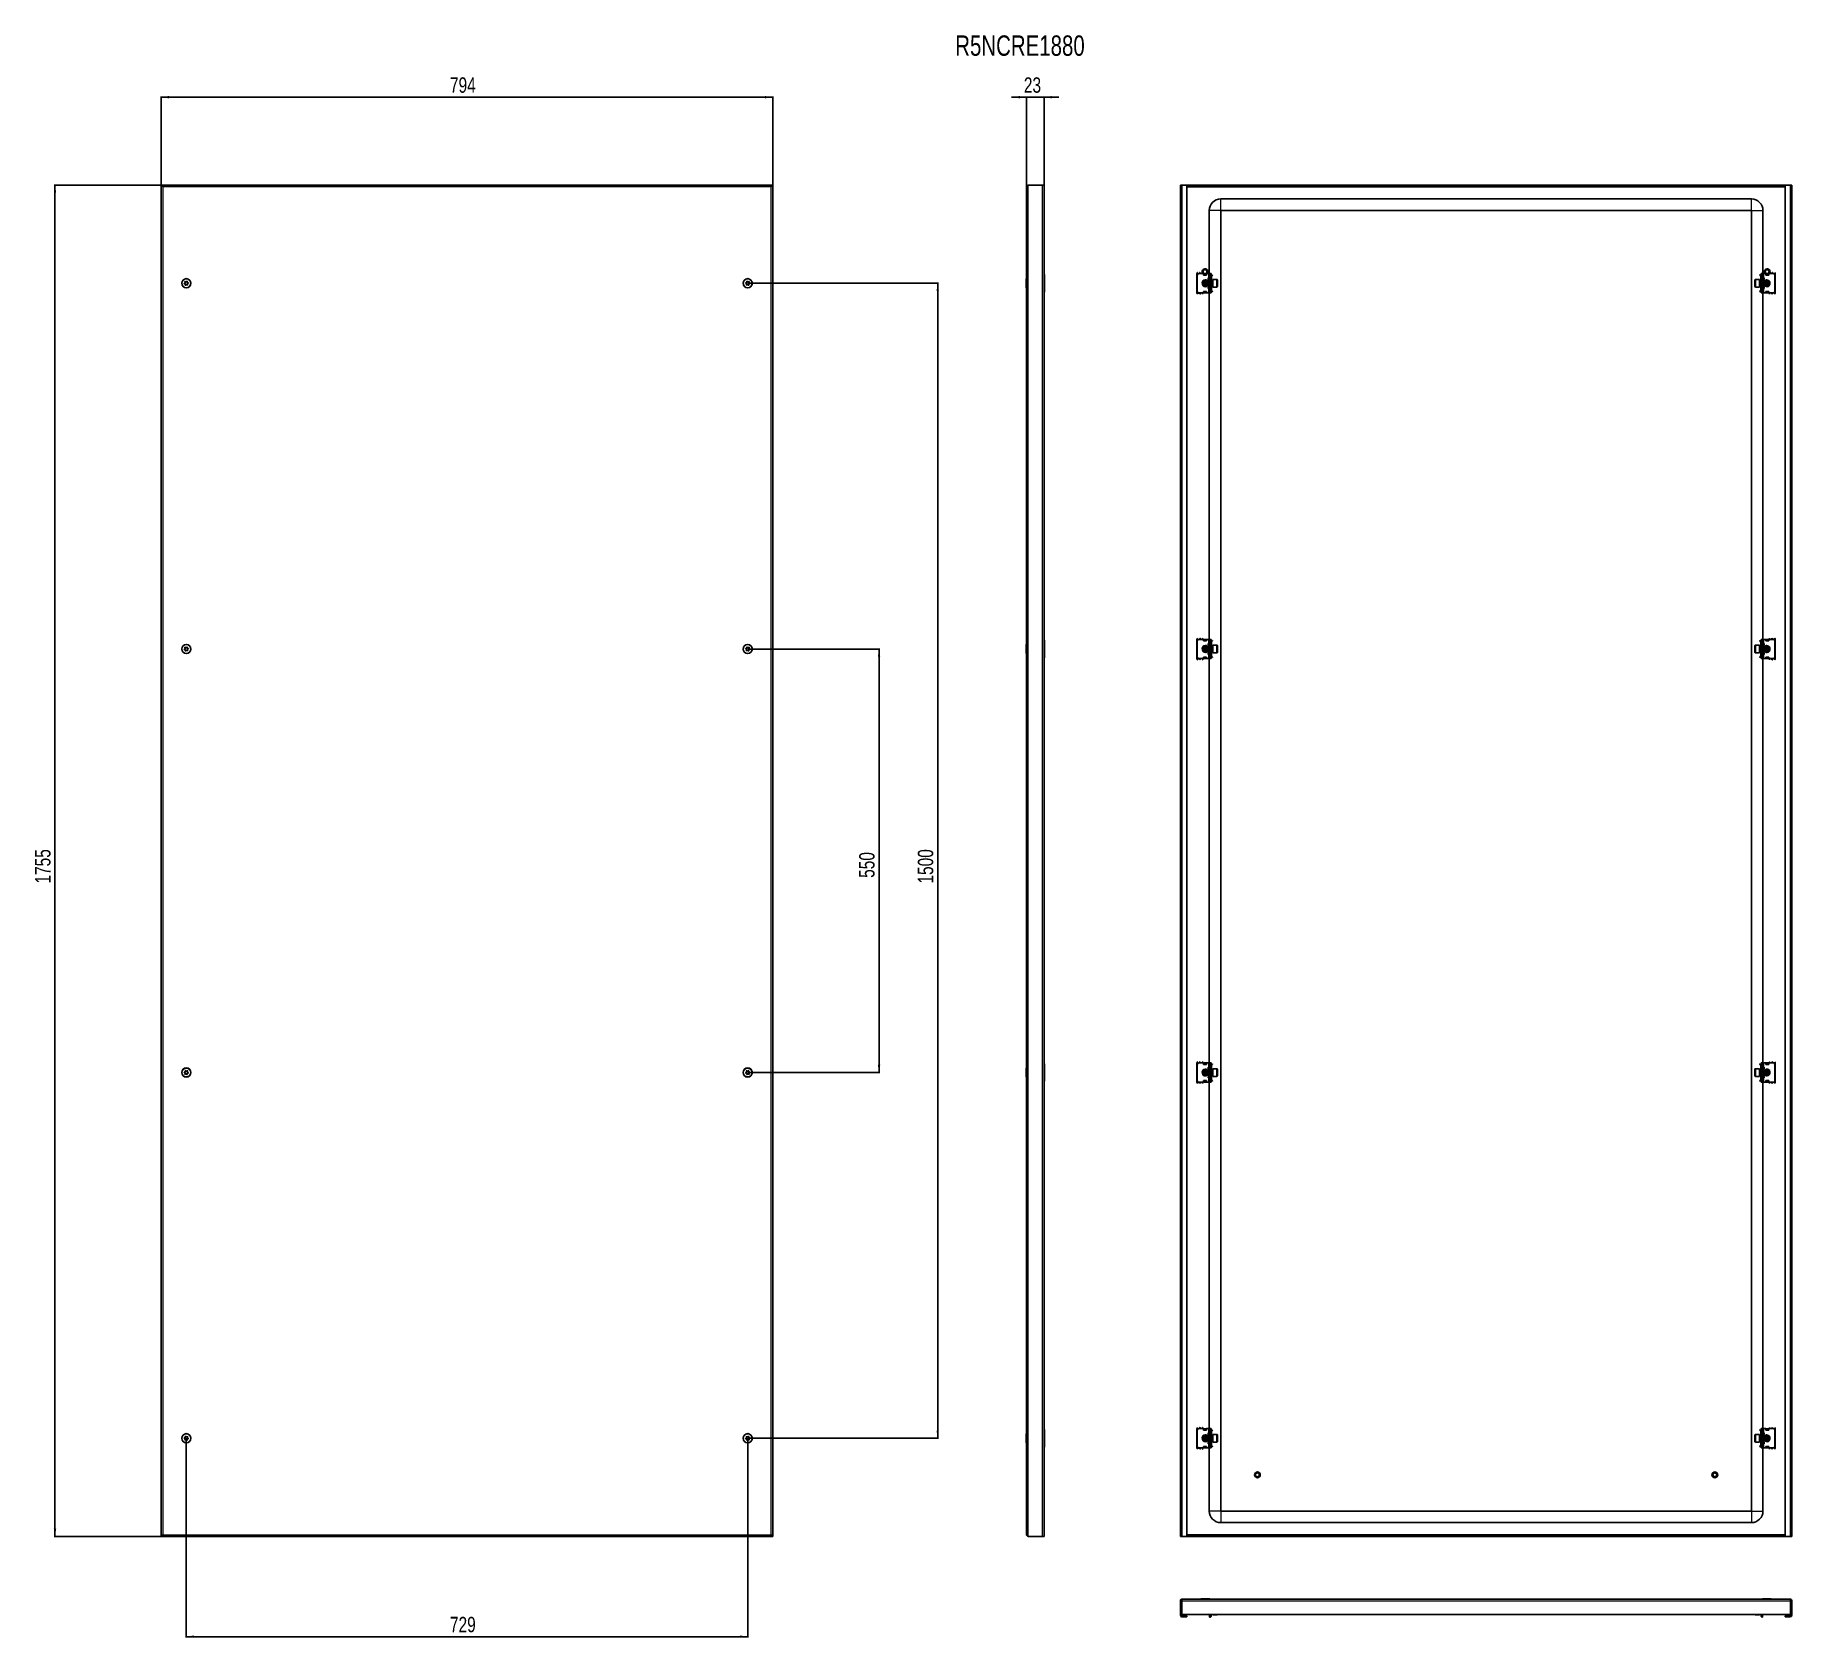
# Model space of a CAD drawing. Header units: millimetres. Extents: x -419 to 1862, y -875 to 1206.
import ezdxf

# ---------------------------------------------------------------- set-up
doc = ezdxf.new("R2010")
doc.units = ezdxf.units.MM
doc.layers.add('FORMAT', color=7, linetype='Continuous')
doc.styles.add('SLDTEXTSTYLE0', font='TXT', dxfattribs={"width": 0.75})
doc.dimstyles.new('SLDDIMSTYLE0', dxfattribs={"dimtxt": 20, "dimasz": 10, "dimexe": 0, "dimexo": 0.0625, "dimgap": 5, "dimtad": 2, "dimdec": 1, "dimrnd": 1e-09, "dimzin": 12, "dimdsep": 46, "dimtxsty": 'SLDTEXTSTYLE0', "dimsah": 1, "dimcen": 0.09, "dimadec": 0, "dimazin": 3, "dimtfac": 1, "dimtmove": 0, "dimatfit": 0, "dimfxl": 0, "dimfrac": 2, "dimtolj": 1, "dimtzin": 12, "dimarcsym": 0})
doc.dimstyles.new('SLDDIMSTYLE1', dxfattribs={"dimtxt": 20, "dimasz": 10, "dimexe": 0, "dimexo": 0.0625, "dimgap": 5, "dimtad": 2, "dimdec": 1, "dimrnd": 1e-09, "dimzin": 12, "dimdsep": 46, "dimtxsty": 'SLDTEXTSTYLE0', "dimsah": 1, "dimcen": 0.09, "dimadec": 0, "dimazin": 3, "dimtfac": 1, "dimtofl": 0, "dimtmove": 0, "dimatfit": 3, "dimfxl": 0, "dimfrac": 2, "dimtolj": 1, "dimtzin": 12, "dimarcsym": 0})

msp = doc.modelspace()

# ---------------------------------------------------------------- texts
at = {"layer": 'FORMAT', "insert": (776.08, 1205.74), "char_height": 26.458, "attachment_point": 1, "style": 'SLDTEXTSTYLE0'}
msp.add_mtext('R5NCRE1880', dxfattribs=at)

# ---------------------------------------------------------------- blocks, each defined once
blk = doc.blocks.new('_D')
at = {"layer": 'FORMAT'}
for p, q in [((868.5, 1125.5), (849.3, 1125.5)), ((868.5, 1009.3), (868.5, 1126.5)), ((868.5, 1125.5), (891.5, 1125.5)), ((891.5, 1011.4), (891.5, 1126.5)), ((891.5, 1125.5), (910.7, 1125.5))]:
    blk.add_line(p, q, dxfattribs=at)
for points in [[(868.5, 1125.5), (858.5, 1127.1), (858.5, 1124)], [(891.5, 1125.5), (901.5, 1124), (901.5, 1127.1)]]:
    blk.add_solid(points, dxfattribs=at)
at = {"layer": 'FORMAT', "insert": (865.2, 1151.3), "char_height": 20, "attachment_point": 1, "style": 'SLDTEXTSTYLE0'}
blk.add_mtext('23', dxfattribs=at)
blk = doc.blocks.new('_D_1')
at = {"layer": 'FORMAT'}
for p, q in [((-254.9, 1011.4), (-393.9, 1011.4)), ((-392.9, 1011.4), (-392.9, -743.6)), ((-254.9, -743.6), (-393.9, -743.6))]:
    blk.add_line(p, q, dxfattribs=at)
for points in [[(-392.9, 1011.4), (-394.4, 1001.4), (-391.3, 1001.4)], [(-392.9, -743.6), (-391.3, -733.6), (-394.4, -733.6)]]:
    blk.add_solid(points, dxfattribs=at)
at = {"layer": 'FORMAT', "insert": (-418.7, 104.3), "char_height": 20, "attachment_point": 1, "rotation": 90, "style": 'SLDTEXTSTYLE0'}
blk.add_mtext('1755', dxfattribs=at)
blk = doc.blocks.new('_D_2')
at = {"layer": 'FORMAT'}
for p, q in [((-254.9, 1011.4), (-254.9, 1126.5)), ((-254.9, 1125.5), (539.1, 1125.5)), ((539.1, 1011.4), (539.1, 1126.5))]:
    blk.add_line(p, q, dxfattribs=at)
for points in [[(-254.9, 1125.5), (-244.9, 1124), (-244.9, 1127.1)], [(539.1, 1125.5), (529.1, 1127.1), (529.1, 1124)]]:
    blk.add_solid(points, dxfattribs=at)
at = {"layer": 'FORMAT', "insert": (120, 1151.3), "char_height": 20, "attachment_point": 1, "style": 'SLDTEXTSTYLE0'}
blk.add_mtext('794', dxfattribs=at)
blk = doc.blocks.new('_D_3')
at = {"layer": 'FORMAT'}
for p, q in [((506.6, 883.9), (754.3, 883.9)), ((753.3, 883.9), (753.3, -616.1)), ((506.6, -616.1), (754.3, -616.1))]:
    blk.add_line(p, q, dxfattribs=at)
for points in [[(753.3, 883.9), (751.8, 873.9), (754.8, 873.9)], [(753.3, -616.1), (754.8, -606.1), (751.8, -606.1)]]:
    blk.add_solid(points, dxfattribs=at)
at = {"layer": 'FORMAT', "insert": (727.5, 104.3), "char_height": 20, "attachment_point": 1, "rotation": 90, "style": 'SLDTEXTSTYLE0'}
blk.add_mtext('1500', dxfattribs=at)
blk = doc.blocks.new('_D_4')
at = {"layer": 'FORMAT'}
for p, q in [((-222.4, -616.1), (-222.4, -874.8)), ((506.6, -616.1), (506.6, -874.8)), ((-222.4, -873.8), (506.6, -873.8))]:
    blk.add_line(p, q, dxfattribs=at)
for points in [[(-222.4, -873.8), (-212.4, -875.3), (-212.4, -872.2)], [(506.6, -873.8), (496.6, -872.2), (496.6, -875.3)]]:
    blk.add_solid(points, dxfattribs=at)
at = {"layer": 'FORMAT', "insert": (120, -848), "char_height": 20, "attachment_point": 1, "style": 'SLDTEXTSTYLE0'}
blk.add_mtext('729', dxfattribs=at)
blk = doc.blocks.new('_D_5')
at = {"layer": 'FORMAT'}
for p, q in [((506.6, 408.9), (678.1, 408.9)), ((677.1, 408.9), (677.1, -141.1)), ((506.6, -141.1), (678.1, -141.1))]:
    blk.add_line(p, q, dxfattribs=at)
for points in [[(677.1, 408.9), (675.6, 398.9), (678.7, 398.9)], [(677.1, -141.1), (678.7, -131.1), (675.6, -131.1)]]:
    blk.add_solid(points, dxfattribs=at)
at = {"layer": 'FORMAT', "insert": (651.3, 111.7), "char_height": 20, "attachment_point": 1, "rotation": 90, "style": 'SLDTEXTSTYLE0'}
blk.add_mtext('550', dxfattribs=at)

# ---------------------------------------------------------------- dimensions: what is measured, and where the dimension line sits
at = {"layer": 'FORMAT'}
for base, p1, p2, dimstyle, picture, middle in [((539.12, 1125.55), (-254.88, 1011.38), (539.12, 1011.38), 'SLDDIMSTYLE1', '_D_2', (142.12, 1125.55)), ((891.5, 1125.55), (868.5, 1009.28), (891.5, 1011.38), 'SLDDIMSTYLE0', '_D', (880, 1125.55)), ((506.62, -873.79), (-222.38, -616.12), (506.62, -616.12), 'SLDDIMSTYLE1', '_D_4', (142.12, -873.79))]:
    dim = msp.add_linear_dim(base=base, p1=p1, p2=p2, dimstyle=dimstyle, dxfattribs=at)
    dim.commit()
    dim.dimension.update_dxf_attribs({"geometry": picture, "text_midpoint": middle, "dimtype": 160})
for base, p1, p2, picture, middle in [((-392.88, -743.62), (-254.88, 1011.38), (-254.88, -743.62), '_D_1', (-392.88, 133.88)), ((753.3, -616.12), (506.62, 883.88), (506.62, -616.12), '_D_3', (753.3, 133.88)), ((677.13, -141.12), (506.62, 408.88), (506.62, -141.12), '_D_5', (677.13, 133.88))]:
    dim = msp.add_linear_dim(base=base, p1=p1, p2=p2, angle=90, dimstyle='SLDDIMSTYLE1', dxfattribs=at)
    dim.commit()
    dim.dimension.update_dxf_attribs({"geometry": picture, "text_midpoint": middle, "dimtype": 160})

# ---------------------------------------------------------------- linework, layer by layer
at = {"color": 7, "linetype": 'Continuous', "lineweight": 25}
for p, q in [((-254.88, 1011.38), (-254.88, -743.62)), ((-254.88, 1011.38), (-253.38, 1011.38)), ((-253.18, 1011.38), (-253.38, 1011.38)), ((-253.18, 1010.27), (-253.18, 1011.38)), ((537.42, 1011.38), (-253.18, 1011.38)), ((537.42, 1010.26), (537.42, 1011.38)), ((537.62, 1011.38), (537.43, 1011.38)), ((537.62, 1011.38), (539.12, 1011.38)), ((539.12, -743.62), (539.12, 1011.38)), ((868.5, -741.52), (868.5, 1009.28)), ((870.6, 1011.38), (889.4, 1011.38)), ((889.4, 1011.38), (891.5, 1011.38)), ((891.5, 1011.38), (891.5, -743.62)), ((1068.42, 1011.38), (1070.52, 1011.38)), ((1068.42, -743.62), (1068.42, 1011.38)), ((1070.52, 1011.38), (1076.92, 1011.38)), ((1076.92, 1011.38), (1076.92, -743.62)), ((1076.92, 1011.38), (1853.92, 1011.38)), ((1076.92, 1009.88), (1853.92, 1009.88)), ((1853.92, -743.62), (1853.92, 1011.38)), ((1853.92, 1011.38), (1860.32, 1011.38)), ((1860.32, 1011.38), (1862.42, 1011.38)), ((1862.42, 1011.38), (1862.42, -743.62)), ((1809.92, 993.38), (1120.92, 993.38)), ((1105.92, 978.38), (1105.92, 896.38)), ((1120.92, 978.38), (1120.92, -710.62)), ((1809.92, 978.38), (1120.92, 978.38)), ((1809.92, -710.62), (1809.92, 978.38)), ((1824.92, 896.38), (1824.92, 978.38)), ((868.5, 889.66), (868.2, 889.66)), ((868.2, 878.09), (868.2, 889.66)), ((892, 894.38), (892, 873.38)), ((1089.92, 896.63), (1089.92, 871.13)), ((1090.42, 894.38), (1090.42, 873.38)), ((1098.42, 896.38), (1092.42, 896.38)), ((1098.42, 896.38), (1098.42, 894.38)), ((1098.62, 895.59), (1098.42, 895.71)), ((1098.42, 894.38), (1102.42, 894.38)), ((1098.62, 894.38), (1098.62, 895.59)), ((1098.67, 896), (1099.01, 896.24)), ((1099.17, 896), (1098.67, 895.65)), ((1098.67, 895.65), (1098.67, 896)), ((1098.67, 894.73), (1098.67, 895.65)), ((1098.67, 894.38), (1098.67, 894.73)), ((1099.17, 896.15), (1099.17, 896)), ((1099.17, 896), (1099.58, 896)), ((1101.27, 896), (1101.67, 896)), ((1101.67, 896), (1101.67, 896.15)), ((1102.17, 895.65), (1101.67, 896)), ((1101.84, 896.24), (1102.17, 896)), ((1102.17, 896), (1102.17, 895.65)), ((1102.42, 895.71), (1102.17, 895.56)), ((1102.17, 895.65), (1102.17, 894.73)), ((1102.17, 894.73), (1102.17, 894.38)), ((1102.42, 894.38), (1102.42, 896.38)), ((1104.92, 896.38), (1102.42, 896.38)), ((1104.42, 890.88), (1104.42, 888.88)), ((1104.92, 890.88), (1104.42, 890.88)), ((1106.42, 896.38), (1104.92, 896.38)), ((1106.42, 890.88), (1104.92, 890.88)), ((1106.42, 894.38), (1106.42, 896.38)), ((1106.42, 896.38), (1108.42, 896.38)), ((1106.42, 894.38), (1106.42, 873.38)), ((1107.42, 873.38), (1107.42, 894.38)), ((1108.42, 896.38), (1108.42, 896.11)), ((1108.42, 896.11), (1108.42, 871.65)), ((1108.42, 895.29), (1108.63, 895.09)), ((1108.92, 892.63), (1108.42, 892.63)), ((1108.92, 894.38), (1108.92, 893.92)), ((1108.92, 889.13), (1108.92, 892.63)), ((1109.01, 894.04), (1109.99, 895.02)), ((1109.36, 893.69), (1109.01, 894.04)), ((1109.36, 893.69), (1110.34, 894.67)), ((1109.99, 895.02), (1110.34, 894.67)), ((1820.86, 895.02), (1820.51, 894.67)), ((1821.49, 893.69), (1820.51, 894.67)), ((1821.84, 894.04), (1820.86, 895.02)), ((1821.49, 893.69), (1821.84, 894.04)), ((1821.92, 894.38), (1821.92, 893.99)), ((1821.92, 892.63), (1822.42, 892.63)), ((1821.92, 892.63), (1821.92, 889.13)), ((1822.22, 895.09), (1822.42, 895.29)), ((1822.42, 896.38), (1824.42, 896.38)), ((1822.42, 896.11), (1822.42, 896.38)), ((1822.42, 871.65), (1822.42, 896.11)), ((1823.42, 894.38), (1823.42, 873.38)), ((1824.42, 896.38), (1824.42, 894.38)), ((1824.42, 896.38), (1825.92, 896.38)), ((1824.42, 873.38), (1824.42, 894.38)), ((1825.92, 890.88), (1824.42, 890.88)), ((1825.92, 896.38), (1828.42, 896.38)), ((1826.42, 890.88), (1825.92, 890.88)), ((1826.42, 888.88), (1826.42, 890.88)), ((1828.42, 896.38), (1828.42, 894.38)), ((1828.67, 895.56), (1828.42, 895.71)), ((1828.42, 894.38), (1832.42, 894.38)), ((1828.67, 896), (1829.01, 896.24)), ((1829.17, 896), (1828.67, 895.65)), ((1828.67, 895.65), (1828.67, 896)), ((1828.67, 894.73), (1828.67, 895.65)), ((1828.67, 894.38), (1828.67, 894.73)), ((1829.17, 896.15), (1829.17, 896)), ((1829.17, 896), (1829.58, 896)), ((1831.27, 896), (1831.67, 896)), ((1831.67, 896), (1831.67, 896.15)), ((1832.17, 895.65), (1831.67, 896)), ((1831.84, 896.24), (1832.17, 896)), ((1832.17, 896), (1832.17, 895.65)), ((1832.17, 895.65), (1832.17, 894.73)), ((1832.17, 894.73), (1832.17, 894.38)), ((1832.42, 895.71), (1832.22, 895.59)), ((1832.22, 895.59), (1832.22, 894.38)), ((1832.42, 896.38), (1838.42, 896.38)), ((1832.42, 894.38), (1832.42, 896.38)), ((1840.42, 873.38), (1840.42, 894.38)), ((1840.92, 871.13), (1840.92, 896.63)), ((868.2, 878.09), (868.5, 878.09)), ((1098.42, 871.38), (1092.42, 871.38)), ((1097.92, 871.38), (1097.92, 871.13)), ((1102.42, 873.38), (1098.42, 873.38)), ((1098.42, 873.38), (1098.42, 871.38)), ((1098.42, 871.5), (1098.62, 871.5)), ((1098.62, 871.5), (1098.62, 873.38)), ((1098.67, 873.03), (1098.67, 873.38)), ((1098.67, 872.11), (1098.67, 873.03)), ((1098.67, 872.11), (1099.17, 871.76)), ((1098.67, 871.76), (1098.67, 872.11)), ((1099.17, 871.41), (1098.67, 871.76)), ((1101.67, 871.76), (1099.17, 871.76)), ((1099.17, 871.76), (1099.17, 871.41)), ((1101.67, 871.41), (1099.17, 871.41)), ((1099.9, 881.32), (1100.73, 881.13)), ((1100.98, 886.88), (1100.42, 886.33)), ((1100.42, 886.33), (1100.42, 881.43)), ((1100.42, 881.43), (1100.98, 880.88)), ((1101.04, 886.88), (1100.98, 886.88)), ((1100.98, 886.88), (1100.98, 880.88)), ((1100.98, 880.88), (1101.04, 880.88)), ((1101.42, 886.33), (1101.04, 886.88)), ((1101.04, 886.88), (1101.04, 882.73)), ((1101.04, 882.73), (1101.04, 880.88)), ((1101.04, 880.88), (1101.42, 881.43)), ((1101.22, 881.14), (1101.59, 881.2)), ((1101.81, 886.88), (1101.42, 886.33)), ((1101.42, 886.33), (1101.42, 882.95)), ((1101.42, 882.95), (1101.42, 881.43)), ((1101.42, 881.43), (1101.81, 880.88)), ((1101.67, 871.76), (1102.17, 872.11)), ((1101.67, 871.41), (1101.67, 871.76)), ((1102.17, 871.76), (1101.67, 871.41)), ((1102.04, 886.88), (1101.81, 886.88)), ((1101.81, 886.88), (1101.81, 882.73)), ((1101.81, 882.73), (1101.81, 880.88)), ((1101.81, 880.88), (1102.04, 880.88)), ((1102.42, 886.33), (1102.04, 886.88)), ((1102.04, 886.88), (1102.04, 882.73)), ((1102.04, 882.73), (1102.04, 880.88)), ((1102.04, 880.88), (1102.42, 881.43)), ((1102.17, 873.38), (1102.17, 873.03)), ((1102.17, 873.03), (1102.17, 872.11)), ((1102.17, 872.11), (1102.17, 871.76)), ((1102.25, 886.57), (1102.5, 886.43)), ((1102.5, 881.33), (1102.25, 881.19)), ((1102.81, 886.88), (1102.42, 886.33)), ((1102.42, 886.33), (1102.42, 882.95)), ((1102.42, 882.95), (1102.42, 881.43)), ((1102.42, 881.43), (1102.81, 880.88)), ((1102.42, 871.38), (1102.42, 873.38)), ((1104.92, 871.38), (1102.42, 871.38)), ((1103.04, 886.88), (1102.81, 886.88)), ((1102.81, 886.88), (1102.81, 882.73)), ((1102.81, 882.73), (1102.81, 880.88)), ((1102.81, 880.88), (1103.04, 880.88)), ((1103.42, 886.33), (1103.04, 886.88)), ((1103.04, 886.88), (1103.04, 882.73)), ((1103.04, 882.73), (1103.04, 880.88)), ((1103.04, 880.88), (1103.42, 881.43)), ((1103.81, 886.88), (1103.42, 886.33)), ((1103.42, 886.33), (1103.42, 882.95)), ((1103.42, 882.95), (1103.42, 881.43)), ((1103.42, 881.43), (1103.81, 880.88)), ((1104.04, 886.88), (1103.81, 886.88)), ((1103.81, 886.88), (1103.81, 882.73)), ((1103.81, 882.73), (1103.81, 880.88)), ((1103.81, 880.88), (1104.04, 880.88)), ((1104.42, 886.33), (1104.04, 886.88)), ((1104.04, 886.88), (1104.04, 882.73)), ((1104.04, 882.73), (1104.04, 880.88)), ((1104.04, 880.88), (1104.42, 881.43)), ((1104.42, 889.13), (1105.42, 889.13)), ((1104.42, 888.88), (1106.1, 887.91)), ((1105.92, 887.88), (1104.42, 887.88)), ((1104.42, 887.88), (1104.42, 879.88)), ((1104.42, 879.88), (1105.92, 879.88)), ((1106.1, 879.85), (1104.42, 878.88)), ((1104.42, 878.88), (1104.42, 876.88)), ((1105.42, 878.63), (1104.42, 878.63)), ((1104.42, 876.88), (1104.92, 876.88)), ((1104.92, 876.88), (1106.42, 876.88)), ((1106.42, 871.38), (1104.92, 871.38)), ((1105.42, 889.13), (1105.92, 889.13)), ((1105.92, 878.63), (1105.42, 878.63)), ((1105.92, 889.13), (1105.92, 888.01)), ((1105.92, 879.75), (1105.92, 878.63)), ((1105.92, 871.38), (1105.92, 421.38)), ((1106.42, 871.38), (1106.42, 873.38)), ((1108.42, 871.38), (1106.42, 871.38)), ((1108.92, 889.13), (1108.42, 889.13)), ((1108.81, 886.88), (1108.42, 886.33)), ((1108.42, 881.43), (1108.81, 880.88)), ((1108.42, 878.63), (1108.92, 878.63)), ((1108.92, 875.13), (1108.42, 875.13)), ((1108.63, 872.67), (1108.42, 872.47)), ((1108.42, 871.65), (1108.42, 871.38)), ((1109.04, 886.88), (1108.81, 886.88)), ((1108.81, 886.88), (1108.81, 882.73)), ((1108.81, 882.73), (1108.81, 880.88)), ((1108.81, 880.88), (1109.04, 880.88)), ((1108.92, 886.88), (1108.92, 889.13)), ((1108.92, 878.63), (1108.92, 880.88)), ((1108.92, 875.13), (1108.92, 878.63)), ((1108.92, 873.38), (1108.92, 873.77)), ((1109.36, 874.07), (1109.01, 873.72)), ((1109.01, 873.72), (1109.99, 872.74)), ((1109.42, 886.33), (1109.04, 886.88)), ((1109.04, 886.88), (1109.04, 882.73)), ((1109.04, 882.73), (1109.04, 880.88)), ((1109.04, 880.88), (1109.42, 881.43)), ((1109.36, 874.07), (1110.34, 873.09)), ((1109.81, 886.88), (1109.42, 886.33)), ((1109.42, 886.33), (1109.42, 882.95)), ((1109.42, 882.95), (1109.42, 881.43)), ((1109.42, 881.43), (1109.81, 880.88)), ((1110.17, 886.88), (1109.81, 886.88)), ((1109.81, 886.88), (1109.81, 882.73)), ((1109.81, 882.73), (1109.81, 880.88)), ((1109.81, 880.88), (1110.17, 880.88)), ((1109.99, 872.74), (1110.34, 873.09)), ((1115.82, 888.88), (1110.42, 888.88)), ((1110.42, 888.88), (1110.42, 878.88)), ((1110.42, 878.88), (1115.82, 878.88)), ((1116.42, 888.28), (1116.42, 879.48)), ((1814.42, 887.95), (1814.42, 888.28)), ((1814.42, 879.48), (1814.42, 887.95)), ((1820.42, 888.88), (1815.02, 888.88)), ((1815.02, 878.88), (1820.42, 878.88)), ((1820.42, 888.5), (1820.42, 888.88)), ((1820.42, 878.88), (1820.42, 888.5)), ((1821.49, 874.07), (1820.51, 873.09)), ((1820.86, 872.74), (1820.51, 873.09)), ((1821.04, 886.88), (1820.67, 886.88)), ((1820.67, 880.88), (1821.04, 880.88)), ((1821.84, 873.72), (1820.86, 872.74)), ((1821.42, 886.33), (1821.04, 886.88)), ((1821.04, 882.73), (1821.04, 886.88)), ((1821.04, 880.88), (1821.04, 882.73)), ((1821.04, 880.88), (1821.42, 881.43)), ((1821.81, 886.88), (1821.42, 886.33)), ((1821.42, 882.95), (1821.42, 886.33)), ((1821.42, 881.43), (1821.42, 882.95)), ((1821.42, 881.43), (1821.81, 880.88)), ((1821.49, 874.07), (1821.84, 873.72)), ((1822.04, 886.88), (1821.81, 886.88)), ((1821.81, 882.73), (1821.81, 886.88)), ((1821.81, 880.88), (1821.81, 882.73)), ((1821.81, 880.88), (1822.04, 880.88)), ((1822.42, 889.13), (1821.92, 889.13)), ((1821.92, 889.13), (1821.92, 886.88)), ((1821.92, 880.88), (1821.92, 878.63)), ((1821.92, 878.63), (1822.42, 878.63)), ((1821.92, 878.63), (1821.92, 875.13)), ((1821.92, 875.13), (1822.42, 875.13)), ((1821.92, 873.38), (1821.92, 873.84)), ((1822.42, 886.33), (1822.04, 886.88)), ((1822.04, 882.73), (1822.04, 886.88)), ((1822.04, 880.88), (1822.04, 882.73)), ((1822.04, 880.88), (1822.42, 881.43)), ((1822.42, 872.47), (1822.22, 872.67)), ((1822.42, 871.38), (1822.42, 871.65)), ((1824.42, 871.38), (1822.42, 871.38)), ((1824.42, 876.88), (1825.92, 876.88)), ((1824.42, 873.38), (1824.42, 871.38)), ((1824.42, 871.38), (1825.92, 871.38)), ((1824.75, 887.91), (1826.42, 888.88)), ((1826.42, 878.88), (1824.75, 879.85)), ((1824.92, 888.01), (1824.92, 889.13)), ((1824.92, 889.13), (1825.42, 889.13)), ((1826.42, 887.88), (1824.92, 887.88)), ((1824.92, 879.88), (1826.42, 879.88)), ((1824.92, 878.63), (1824.92, 879.75)), ((1825.42, 878.63), (1824.92, 878.63)), ((1824.92, 421.38), (1824.92, 871.38)), ((1825.42, 889.13), (1826.42, 889.13)), ((1826.42, 878.63), (1825.42, 878.63)), ((1825.92, 876.88), (1826.42, 876.88)), ((1825.92, 871.38), (1828.42, 871.38)), ((1826.42, 879.88), (1826.42, 887.88)), ((1826.81, 886.88), (1826.42, 886.33)), ((1826.42, 881.43), (1826.81, 880.88)), ((1826.42, 876.88), (1826.42, 878.88)), ((1827.04, 886.88), (1826.81, 886.88)), ((1826.81, 882.73), (1826.81, 886.88)), ((1826.81, 880.88), (1826.81, 882.73)), ((1826.81, 880.88), (1827.04, 880.88)), ((1827.42, 886.33), (1827.04, 886.88)), ((1827.04, 882.73), (1827.04, 886.88)), ((1827.04, 880.88), (1827.04, 882.73)), ((1827.04, 880.88), (1827.42, 881.43)), ((1827.81, 886.88), (1827.42, 886.33)), ((1827.42, 882.95), (1827.42, 886.33)), ((1827.42, 881.43), (1827.42, 882.95)), ((1827.42, 881.43), (1827.81, 880.88)), ((1828.04, 886.88), (1827.81, 886.88)), ((1827.81, 882.73), (1827.81, 886.88)), ((1827.81, 880.88), (1827.81, 882.73)), ((1827.81, 880.88), (1828.04, 880.88)), ((1828.42, 886.33), (1828.04, 886.88)), ((1828.04, 882.73), (1828.04, 886.88)), ((1828.04, 880.88), (1828.04, 882.73)), ((1828.04, 880.88), (1828.42, 881.43)), ((1828.35, 886.43), (1828.6, 886.57)), ((1828.6, 881.19), (1828.35, 881.33)), ((1828.81, 886.88), (1828.42, 886.33)), ((1828.42, 882.95), (1828.42, 886.33)), ((1828.42, 881.43), (1828.42, 882.95)), ((1828.42, 881.43), (1828.81, 880.88)), ((1828.42, 873.38), (1828.42, 871.38)), ((1832.42, 873.38), (1828.42, 873.38)), ((1828.67, 873.03), (1828.67, 873.38)), ((1828.67, 872.11), (1828.67, 873.03)), ((1828.67, 872.11), (1829.17, 871.76)), ((1828.67, 871.76), (1828.67, 872.11)), ((1829.17, 871.41), (1828.67, 871.76)), ((1829.04, 886.88), (1828.81, 886.88)), ((1828.81, 882.73), (1828.81, 886.88)), ((1828.81, 880.88), (1828.81, 882.73)), ((1828.81, 880.88), (1829.04, 880.88)), ((1829.42, 886.33), (1829.04, 886.88)), ((1829.04, 882.73), (1829.04, 886.88)), ((1829.04, 880.88), (1829.04, 882.73)), ((1829.04, 880.88), (1829.42, 881.43)), ((1831.67, 871.76), (1829.17, 871.76)), ((1829.17, 871.76), (1829.17, 871.41)), ((1831.67, 871.41), (1829.17, 871.41)), ((1829.26, 881.2), (1829.63, 881.14)), ((1829.81, 886.88), (1829.42, 886.33)), ((1829.42, 882.95), (1829.42, 886.33)), ((1829.42, 881.43), (1829.42, 882.95)), ((1829.42, 881.43), (1829.81, 880.88)), ((1829.87, 886.88), (1829.81, 886.88)), ((1829.81, 882.73), (1829.81, 886.88)), ((1829.81, 880.88), (1829.81, 882.73)), ((1829.81, 880.88), (1829.87, 880.88)), ((1830.42, 886.33), (1829.87, 886.88)), ((1829.87, 886.65), (1829.87, 886.88)), ((1829.87, 880.88), (1829.87, 886.65)), ((1829.87, 880.88), (1830.42, 881.43)), ((1830.12, 881.13), (1830.95, 881.32)), ((1830.42, 886.14), (1830.42, 886.33)), ((1830.42, 881.43), (1830.42, 886.14)), ((1831.67, 871.76), (1832.17, 872.11)), ((1831.67, 871.41), (1831.67, 871.76)), ((1832.17, 871.76), (1831.67, 871.41)), ((1832.17, 873.38), (1832.17, 873.03)), ((1832.17, 873.03), (1832.17, 872.11)), ((1832.17, 872.11), (1832.17, 871.76)), ((1832.22, 873.38), (1832.22, 871.5)), ((1832.22, 871.5), (1832.42, 871.5)), ((1832.42, 871.38), (1832.42, 873.38)), ((1832.42, 871.38), (1838.42, 871.38)), ((1832.92, 871.13), (1832.92, 871.38)), ((868.5, 414.66), (868.2, 414.66)), ((868.2, 403.09), (868.2, 414.66)), ((892, 419.38), (892, 398.38)), ((1089.92, 421.63), (1089.92, 396.13)), ((1090.42, 419.38), (1090.42, 398.38)), ((1098.42, 421.38), (1092.42, 421.38)), ((1097.92, 421.63), (1097.92, 421.38)), ((1098.42, 421.38), (1098.42, 419.38)), ((1098.62, 421.26), (1098.42, 421.26)), ((1098.42, 419.38), (1102.42, 419.38)), ((1098.62, 419.38), (1098.62, 421.26)), ((1098.67, 421), (1099.17, 421.35)), ((1099.17, 421), (1098.67, 420.65)), ((1098.67, 420.65), (1098.67, 421)), ((1098.67, 419.73), (1098.67, 420.65)), ((1098.67, 419.38), (1098.67, 419.73)), ((1099.17, 421.35), (1099.17, 421)), ((1099.17, 421.35), (1101.67, 421.35)), ((1099.17, 421), (1101.67, 421)), ((1100.98, 411.88), (1100.42, 411.33)), ((1100.42, 411.33), (1100.42, 406.43)), ((1101.04, 411.88), (1100.98, 411.88)), ((1100.98, 411.88), (1100.98, 405.88)), ((1101.42, 411.33), (1101.04, 411.88)), ((1101.04, 411.88), (1101.04, 407.73)), ((1101.81, 411.88), (1101.42, 411.33)), ((1101.42, 411.33), (1101.42, 407.95)), ((1101.67, 421), (1101.67, 421.35)), ((1101.67, 421.35), (1102.17, 421)), ((1102.17, 420.65), (1101.67, 421)), ((1102.04, 411.88), (1101.81, 411.88)), ((1101.81, 411.88), (1101.81, 407.73)), ((1102.42, 411.33), (1102.04, 411.88)), ((1102.04, 411.88), (1102.04, 407.73)), ((1102.17, 421), (1102.17, 420.65)), ((1102.17, 420.65), (1102.17, 419.73)), ((1102.17, 419.73), (1102.17, 419.38)), ((1102.25, 411.57), (1102.5, 411.43)), ((1104.92, 421.38), (1102.42, 421.38)), ((1102.42, 419.38), (1102.42, 421.38)), ((1102.81, 411.88), (1102.42, 411.33)), ((1102.42, 411.33), (1102.42, 407.95)), ((1103.04, 411.88), (1102.81, 411.88)), ((1102.81, 411.88), (1102.81, 407.73)), ((1103.42, 411.33), (1103.04, 411.88)), ((1103.04, 411.88), (1103.04, 407.73)), ((1103.81, 411.88), (1103.42, 411.33)), ((1103.42, 411.33), (1103.42, 407.95)), ((1104.04, 411.88), (1103.81, 411.88)), ((1103.81, 411.88), (1103.81, 407.73)), ((1104.42, 411.33), (1104.04, 411.88)), ((1104.04, 411.88), (1104.04, 407.73)), ((1104.42, 415.88), (1104.42, 413.88)), ((1104.92, 415.88), (1104.42, 415.88)), ((1104.42, 414.13), (1105.42, 414.13)), ((1104.42, 413.88), (1106.1, 412.91)), ((1105.92, 412.88), (1104.42, 412.88)), ((1104.42, 412.88), (1104.42, 404.88)), ((1106.42, 421.38), (1104.92, 421.38)), ((1106.42, 415.88), (1104.92, 415.88)), ((1105.42, 414.13), (1105.92, 414.13)), ((1105.92, 414.13), (1105.92, 413.01)), ((1106.42, 419.38), (1106.42, 421.38)), ((1106.42, 421.38), (1108.42, 421.38)), ((1106.42, 419.38), (1106.42, 398.38)), ((1107.42, 398.38), (1107.42, 419.38)), ((1108.42, 421.38), (1108.42, 421.11)), ((1108.42, 421.11), (1108.42, 396.65)), ((1108.42, 420.29), (1108.63, 420.09)), ((1108.92, 417.63), (1108.42, 417.63)), ((1108.92, 414.13), (1108.42, 414.13)), ((1108.81, 411.88), (1108.42, 411.33)), ((1109.04, 411.88), (1108.81, 411.88)), ((1108.81, 411.88), (1108.81, 407.73)), ((1108.92, 419.38), (1108.92, 418.92)), ((1108.92, 414.13), (1108.92, 417.63)), ((1108.92, 411.88), (1108.92, 414.13)), ((1109.01, 419.04), (1109.99, 420.02)), ((1109.36, 418.69), (1109.01, 419.04)), ((1109.42, 411.33), (1109.04, 411.88)), ((1109.04, 411.88), (1109.04, 407.73)), ((1109.36, 418.69), (1110.34, 419.67)), ((1109.81, 411.88), (1109.42, 411.33)), ((1109.42, 411.33), (1109.42, 407.95)), ((1110.17, 411.88), (1109.81, 411.88)), ((1109.81, 411.88), (1109.81, 407.73)), ((1109.99, 420.02), (1110.34, 419.67)), ((1115.82, 413.88), (1110.42, 413.88)), ((1110.42, 413.88), (1110.42, 403.88)), ((1116.42, 413.28), (1116.42, 404.48)), ((1814.42, 412.95), (1814.42, 413.28)), ((1814.42, 404.48), (1814.42, 412.95)), ((1820.42, 413.88), (1815.02, 413.88)), ((1820.42, 413.5), (1820.42, 413.88)), ((1820.42, 403.88), (1820.42, 413.5)), ((1820.86, 420.02), (1820.51, 419.67)), ((1821.49, 418.69), (1820.51, 419.67)), ((1821.04, 411.88), (1820.67, 411.88)), ((1821.84, 419.04), (1820.86, 420.02)), ((1821.42, 411.33), (1821.04, 411.88)), ((1821.04, 407.73), (1821.04, 411.88)), ((1821.81, 411.88), (1821.42, 411.33)), ((1821.42, 407.95), (1821.42, 411.33)), ((1821.49, 418.69), (1821.84, 419.04)), ((1822.04, 411.88), (1821.81, 411.88)), ((1821.81, 407.73), (1821.81, 411.88)), ((1821.92, 419.38), (1821.92, 418.99)), ((1821.92, 417.63), (1822.42, 417.63)), ((1821.92, 417.63), (1821.92, 414.13)), ((1822.42, 414.13), (1821.92, 414.13)), ((1821.92, 414.13), (1821.92, 411.88)), ((1822.42, 411.33), (1822.04, 411.88)), ((1822.04, 407.73), (1822.04, 411.88)), ((1822.22, 420.09), (1822.42, 420.29)), ((1822.42, 421.38), (1824.42, 421.38)), ((1822.42, 421.11), (1822.42, 421.38)), ((1822.42, 396.65), (1822.42, 421.11)), ((1823.42, 419.38), (1823.42, 398.38)), ((1824.42, 421.38), (1824.42, 419.38)), ((1824.42, 421.38), (1825.92, 421.38)), ((1824.42, 398.38), (1824.42, 419.38)), ((1825.92, 415.88), (1824.42, 415.88)), ((1824.75, 412.91), (1826.42, 413.88)), ((1824.92, 413.01), (1824.92, 414.13)), ((1824.92, 414.13), (1825.42, 414.13)), ((1826.42, 412.88), (1824.92, 412.88)), ((1825.42, 414.13), (1826.42, 414.13)), ((1825.92, 421.38), (1828.42, 421.38)), ((1826.42, 415.88), (1825.92, 415.88)), ((1826.42, 413.88), (1826.42, 415.88)), ((1826.42, 404.88), (1826.42, 412.88)), ((1826.81, 411.88), (1826.42, 411.33)), ((1827.04, 411.88), (1826.81, 411.88)), ((1826.81, 407.73), (1826.81, 411.88)), ((1827.42, 411.33), (1827.04, 411.88)), ((1827.04, 407.73), (1827.04, 411.88)), ((1827.81, 411.88), (1827.42, 411.33)), ((1827.42, 407.95), (1827.42, 411.33)), ((1828.04, 411.88), (1827.81, 411.88)), ((1827.81, 407.73), (1827.81, 411.88)), ((1828.42, 411.33), (1828.04, 411.88)), ((1828.04, 407.73), (1828.04, 411.88)), ((1828.35, 411.43), (1828.6, 411.57)), ((1828.42, 421.38), (1828.42, 419.38)), ((1828.42, 419.38), (1832.42, 419.38)), ((1828.81, 411.88), (1828.42, 411.33)), ((1828.42, 407.95), (1828.42, 411.33)), ((1828.67, 421), (1829.17, 421.35)), ((1829.17, 421), (1828.67, 420.65)), ((1828.67, 420.65), (1828.67, 421)), ((1828.67, 419.73), (1828.67, 420.65)), ((1828.67, 419.38), (1828.67, 419.73)), ((1829.04, 411.88), (1828.81, 411.88)), ((1828.81, 407.73), (1828.81, 411.88)), ((1829.42, 411.33), (1829.04, 411.88)), ((1829.04, 407.73), (1829.04, 411.88)), ((1829.17, 421.35), (1829.17, 421)), ((1829.17, 421.35), (1831.67, 421.35)), ((1829.17, 421), (1831.67, 421)), ((1829.81, 411.88), (1829.42, 411.33)), ((1829.42, 407.95), (1829.42, 411.33)), ((1829.87, 411.88), (1829.81, 411.88)), ((1829.81, 407.73), (1829.81, 411.88)), ((1830.42, 411.33), (1829.87, 411.88)), ((1829.87, 411.65), (1829.87, 411.88)), ((1829.87, 405.88), (1829.87, 411.65)), ((1830.42, 411.14), (1830.42, 411.33)), ((1830.42, 406.43), (1830.42, 411.14)), ((1831.67, 421), (1831.67, 421.35)), ((1831.67, 421.35), (1832.17, 421)), ((1832.17, 420.65), (1831.67, 421)), ((1832.17, 421), (1832.17, 420.65)), ((1832.17, 420.65), (1832.17, 419.73)), ((1832.17, 419.73), (1832.17, 419.38)), ((1832.22, 421.26), (1832.22, 419.38)), ((1832.42, 421.26), (1832.22, 421.26)), ((1832.42, 421.38), (1838.42, 421.38)), ((1832.42, 419.38), (1832.42, 421.38)), ((1832.92, 421.38), (1832.92, 421.63)), ((1840.42, 398.38), (1840.42, 419.38)), ((1840.92, 396.13), (1840.92, 421.63)), ((868.2, 403.09), (868.5, 403.09)), ((1098.42, 396.38), (1092.42, 396.38)), ((1097.92, 396.38), (1097.92, 396.13)), ((1102.42, 398.38), (1098.42, 398.38)), ((1098.42, 398.38), (1098.42, 396.38)), ((1098.42, 396.5), (1098.62, 396.5)), ((1098.62, 396.5), (1098.62, 398.38)), ((1098.67, 398.03), (1098.67, 398.38)), ((1098.67, 397.11), (1098.67, 398.03)), ((1098.67, 397.11), (1099.17, 396.76)), ((1098.67, 396.76), (1098.67, 397.11)), ((1099.17, 396.41), (1098.67, 396.76)), ((1101.67, 396.76), (1099.17, 396.76)), ((1099.17, 396.76), (1099.17, 396.41)), ((1101.67, 396.41), (1099.17, 396.41)), ((1099.9, 406.32), (1100.73, 406.13)), ((1100.42, 406.43), (1100.98, 405.88)), ((1100.98, 405.88), (1101.04, 405.88)), ((1101.04, 407.73), (1101.04, 405.88)), ((1101.04, 405.88), (1101.42, 406.43)), ((1101.22, 406.14), (1101.59, 406.2)), ((1101.42, 407.95), (1101.42, 406.43)), ((1101.42, 406.43), (1101.81, 405.88)), ((1101.67, 396.76), (1102.17, 397.11)), ((1101.67, 396.41), (1101.67, 396.76)), ((1102.17, 396.76), (1101.67, 396.41)), ((1101.81, 407.73), (1101.81, 405.88)), ((1101.81, 405.88), (1102.04, 405.88)), ((1102.04, 407.73), (1102.04, 405.88)), ((1102.04, 405.88), (1102.42, 406.43)), ((1102.17, 398.38), (1102.17, 398.03)), ((1102.17, 398.03), (1102.17, 397.11)), ((1102.17, 397.11), (1102.17, 396.76)), ((1102.5, 406.33), (1102.25, 406.19)), ((1102.42, 407.95), (1102.42, 406.43)), ((1102.42, 406.43), (1102.81, 405.88)), ((1102.42, 396.38), (1102.42, 398.38)), ((1104.92, 396.38), (1102.42, 396.38)), ((1102.81, 407.73), (1102.81, 405.88)), ((1102.81, 405.88), (1103.04, 405.88)), ((1103.04, 407.73), (1103.04, 405.88)), ((1103.04, 405.88), (1103.42, 406.43)), ((1103.42, 407.95), (1103.42, 406.43)), ((1103.42, 406.43), (1103.81, 405.88)), ((1103.81, 407.73), (1103.81, 405.88)), ((1103.81, 405.88), (1104.04, 405.88)), ((1104.04, 407.73), (1104.04, 405.88)), ((1104.04, 405.88), (1104.42, 406.43)), ((1104.42, 404.88), (1105.92, 404.88)), ((1106.1, 404.85), (1104.42, 403.88)), ((1104.42, 403.88), (1104.42, 401.88)), ((1105.42, 403.63), (1104.42, 403.63)), ((1104.42, 401.88), (1104.92, 401.88)), ((1104.92, 401.88), (1106.42, 401.88)), ((1106.42, 396.38), (1104.92, 396.38)), ((1105.92, 403.63), (1105.42, 403.63)), ((1105.92, 404.75), (1105.92, 403.63)), ((1105.92, 396.38), (1105.92, -128.62)), ((1106.42, 396.38), (1106.42, 398.38)), ((1108.42, 396.38), (1106.42, 396.38)), ((1108.42, 406.43), (1108.81, 405.88)), ((1108.42, 403.63), (1108.92, 403.63)), ((1108.92, 400.13), (1108.42, 400.13)), ((1108.63, 397.67), (1108.42, 397.47)), ((1108.42, 396.65), (1108.42, 396.38)), ((1108.81, 407.73), (1108.81, 405.88)), ((1108.81, 405.88), (1109.04, 405.88)), ((1108.92, 403.63), (1108.92, 405.88)), ((1108.92, 400.13), (1108.92, 403.63)), ((1108.92, 398.38), (1108.92, 398.77)), ((1109.36, 399.07), (1109.01, 398.72)), ((1109.01, 398.72), (1109.99, 397.74)), ((1109.04, 407.73), (1109.04, 405.88)), ((1109.04, 405.88), (1109.42, 406.43)), ((1109.36, 399.07), (1110.34, 398.09)), ((1109.42, 407.95), (1109.42, 406.43)), ((1109.42, 406.43), (1109.81, 405.88)), ((1109.81, 407.73), (1109.81, 405.88)), ((1109.81, 405.88), (1110.17, 405.88)), ((1109.99, 397.74), (1110.34, 398.09)), ((1110.42, 403.88), (1115.82, 403.88)), ((1815.02, 403.88), (1820.42, 403.88)), ((1821.49, 399.07), (1820.51, 398.09)), ((1820.86, 397.74), (1820.51, 398.09)), ((1820.67, 405.88), (1821.04, 405.88)), ((1821.84, 398.72), (1820.86, 397.74)), ((1821.04, 405.88), (1821.04, 407.73)), ((1821.04, 405.88), (1821.42, 406.43)), ((1821.42, 406.43), (1821.42, 407.95)), ((1821.42, 406.43), (1821.81, 405.88)), ((1821.49, 399.07), (1821.84, 398.72)), ((1821.81, 405.88), (1821.81, 407.73)), ((1821.81, 405.88), (1822.04, 405.88)), ((1821.92, 405.88), (1821.92, 403.63)), ((1821.92, 403.63), (1822.42, 403.63)), ((1821.92, 403.63), (1821.92, 400.13)), ((1821.92, 400.13), (1822.42, 400.13)), ((1821.92, 398.38), (1821.92, 398.84)), ((1822.04, 405.88), (1822.04, 407.73)), ((1822.04, 405.88), (1822.42, 406.43)), ((1822.42, 397.47), (1822.22, 397.67)), ((1822.42, 396.38), (1822.42, 396.65)), ((1824.42, 396.38), (1822.42, 396.38)), ((1824.42, 401.88), (1825.92, 401.88)), ((1824.42, 398.38), (1824.42, 396.38)), ((1824.42, 396.38), (1825.92, 396.38)), ((1826.42, 403.88), (1824.75, 404.85)), ((1824.92, 404.88), (1826.42, 404.88)), ((1824.92, 403.63), (1824.92, 404.75)), ((1825.42, 403.63), (1824.92, 403.63)), ((1824.92, -128.62), (1824.92, 396.38)), ((1826.42, 403.63), (1825.42, 403.63)), ((1825.92, 401.88), (1826.42, 401.88)), ((1825.92, 396.38), (1828.42, 396.38)), ((1826.42, 406.43), (1826.81, 405.88)), ((1826.42, 401.88), (1826.42, 403.88)), ((1826.81, 405.88), (1826.81, 407.73)), ((1826.81, 405.88), (1827.04, 405.88)), ((1827.04, 405.88), (1827.04, 407.73)), ((1827.04, 405.88), (1827.42, 406.43)), ((1827.42, 406.43), (1827.42, 407.95)), ((1827.42, 406.43), (1827.81, 405.88)), ((1827.81, 405.88), (1827.81, 407.73)), ((1827.81, 405.88), (1828.04, 405.88)), ((1828.04, 405.88), (1828.04, 407.73)), ((1828.04, 405.88), (1828.42, 406.43)), ((1828.6, 406.19), (1828.35, 406.33)), ((1828.42, 406.43), (1828.42, 407.95)), ((1828.42, 406.43), (1828.81, 405.88)), ((1828.42, 398.38), (1828.42, 396.38)), ((1832.42, 398.38), (1828.42, 398.38)), ((1828.67, 398.03), (1828.67, 398.38)), ((1828.67, 397.11), (1828.67, 398.03)), ((1828.67, 397.11), (1829.17, 396.76)), ((1828.67, 396.76), (1828.67, 397.11)), ((1829.17, 396.41), (1828.67, 396.76)), ((1828.81, 405.88), (1828.81, 407.73)), ((1828.81, 405.88), (1829.04, 405.88)), ((1829.04, 405.88), (1829.04, 407.73)), ((1829.04, 405.88), (1829.42, 406.43)), ((1831.67, 396.76), (1829.17, 396.76)), ((1829.17, 396.76), (1829.17, 396.41)), ((1831.67, 396.41), (1829.17, 396.41)), ((1829.26, 406.2), (1829.63, 406.14)), ((1829.42, 406.43), (1829.42, 407.95)), ((1829.42, 406.43), (1829.81, 405.88)), ((1829.81, 405.88), (1829.81, 407.73)), ((1829.81, 405.88), (1829.87, 405.88)), ((1829.87, 405.88), (1830.42, 406.43)), ((1830.12, 406.13), (1830.95, 406.32)), ((1831.67, 396.76), (1832.17, 397.11)), ((1831.67, 396.41), (1831.67, 396.76)), ((1832.17, 396.76), (1831.67, 396.41)), ((1832.17, 398.38), (1832.17, 398.03)), ((1832.17, 398.03), (1832.17, 397.11)), ((1832.17, 397.11), (1832.17, 396.76)), ((1832.22, 398.38), (1832.22, 396.5)), ((1832.22, 396.5), (1832.42, 396.5)), ((1832.42, 396.38), (1832.42, 398.38)), ((1832.42, 396.38), (1838.42, 396.38)), ((1832.92, 396.13), (1832.92, 396.38)), ((868.5, -135.34), (868.2, -135.34)), ((868.2, -143.26), (868.2, -135.34)), ((892, -130.62), (892, -151.62)), ((1089.92, -128.37), (1089.92, -153.87)), ((1090.42, -130.62), (1090.42, -151.62)), ((1098.42, -128.62), (1092.42, -128.62)), ((1097.92, -128.37), (1097.92, -128.62)), ((1098.42, -128.62), (1098.42, -130.62)), ((1098.62, -128.74), (1098.42, -128.74)), ((1098.42, -130.62), (1102.42, -130.62)), ((1098.62, -130.62), (1098.62, -128.74)), ((1098.67, -129), (1099.17, -128.65)), ((1099.17, -129), (1098.67, -129.35)), ((1098.67, -129.35), (1098.67, -129)), ((1098.67, -130.27), (1098.67, -129.35)), ((1098.67, -130.62), (1098.67, -130.27)), ((1099.17, -128.65), (1099.17, -129)), ((1099.17, -128.65), (1101.67, -128.65)), ((1099.17, -129), (1101.67, -129)), ((1101.67, -129), (1101.67, -128.65)), ((1101.67, -128.65), (1102.17, -129)), ((1102.17, -129.35), (1101.67, -129)), ((1102.17, -129), (1102.17, -129.35)), ((1102.17, -129.35), (1102.17, -130.27)), ((1102.17, -130.27), (1102.17, -130.62)), ((1102.42, -130.62), (1102.42, -128.62)), ((1104.92, -128.62), (1102.42, -128.62)), ((1104.42, -134.12), (1104.42, -136.12)), ((1104.92, -134.12), (1104.42, -134.12)), ((1104.42, -135.87), (1105.42, -135.87)), ((1104.42, -136.12), (1106.1, -137.09)), ((1106.42, -128.62), (1104.92, -128.62)), ((1106.42, -134.12), (1104.92, -134.12)), ((1105.42, -135.87), (1105.92, -135.87)), ((1105.92, -135.87), (1105.92, -136.99)), ((1106.42, -128.62), (1108.42, -128.62)), ((1106.42, -130.62), (1106.42, -128.62)), ((1106.42, -130.62), (1106.42, -151.62)), ((1107.42, -151.62), (1107.42, -130.62)), ((1108.42, -128.62), (1108.42, -128.89)), ((1108.42, -128.89), (1108.42, -153.35)), ((1108.42, -129.71), (1108.63, -129.91)), ((1108.92, -132.37), (1108.42, -132.37)), ((1108.92, -135.87), (1108.42, -135.87)), ((1108.92, -130.62), (1108.92, -131.08)), ((1108.92, -135.87), (1108.92, -132.37)), ((1108.92, -138.12), (1108.92, -135.87)), ((1109.01, -130.96), (1109.99, -129.98)), ((1109.36, -131.31), (1109.01, -130.96)), ((1109.36, -131.31), (1110.34, -130.33)), ((1109.99, -129.98), (1110.34, -130.33)), ((1115.82, -136.12), (1110.42, -136.12)), ((1110.42, -136.12), (1110.42, -145.74)), ((1116.42, -136.72), (1116.42, -145.19)), ((1814.42, -145.52), (1814.42, -136.72)), ((1820.42, -136.12), (1815.02, -136.12)), ((1820.42, -146.12), (1820.42, -136.12)), ((1820.86, -129.98), (1820.51, -130.33)), ((1821.49, -131.31), (1820.51, -130.33)), ((1821.84, -130.96), (1820.86, -129.98)), ((1821.49, -131.31), (1821.84, -130.96)), ((1821.92, -130.62), (1821.92, -131.01)), ((1821.92, -132.37), (1822.42, -132.37)), ((1821.92, -132.37), (1821.92, -135.87)), ((1822.42, -135.87), (1821.92, -135.87)), ((1821.92, -135.87), (1821.92, -138.12)), ((1822.22, -129.91), (1822.42, -129.71)), ((1822.42, -128.62), (1824.42, -128.62)), ((1822.42, -128.89), (1822.42, -128.62)), ((1822.42, -153.35), (1822.42, -128.89)), ((1823.42, -130.62), (1823.42, -151.62)), ((1824.42, -128.62), (1824.42, -130.62)), ((1824.42, -128.62), (1825.92, -128.62)), ((1824.42, -151.62), (1824.42, -130.62)), ((1825.92, -134.12), (1824.42, -134.12)), ((1824.75, -137.09), (1826.42, -136.12)), ((1824.92, -136.99), (1824.92, -135.87)), ((1824.92, -135.87), (1825.42, -135.87)), ((1825.42, -135.87), (1826.42, -135.87)), ((1825.92, -128.62), (1828.42, -128.62)), ((1826.42, -134.12), (1825.92, -134.12)), ((1826.42, -136.12), (1826.42, -134.12)), ((1828.42, -128.62), (1828.42, -130.62)), ((1828.42, -130.62), (1832.42, -130.62)), ((1828.67, -129), (1829.17, -128.65)), ((1829.17, -129), (1828.67, -129.35)), ((1828.67, -129.35), (1828.67, -129)), ((1828.67, -130.27), (1828.67, -129.35)), ((1828.67, -130.62), (1828.67, -130.27)), ((1829.17, -128.65), (1829.17, -129)), ((1829.17, -128.65), (1831.67, -128.65)), ((1829.17, -129), (1831.67, -129)), ((1831.67, -129), (1831.67, -128.65)), ((1831.67, -128.65), (1832.17, -129)), ((1832.17, -129.35), (1831.67, -129)), ((1832.17, -129), (1832.17, -129.35)), ((1832.17, -129.35), (1832.17, -130.27)), ((1832.17, -130.27), (1832.17, -130.62)), ((1832.22, -128.74), (1832.22, -130.62)), ((1832.42, -128.74), (1832.22, -128.74)), ((1832.42, -130.62), (1832.42, -128.62)), ((1832.42, -128.62), (1838.42, -128.62)), ((1832.92, -128.62), (1832.92, -128.37)), ((1840.42, -151.62), (1840.42, -130.62)), ((1840.92, -153.87), (1840.92, -128.37)), ((868.2, -146.91), (868.2, -143.26)), ((868.2, -146.91), (868.5, -146.91)), ((1098.42, -153.62), (1092.42, -153.62)), ((1097.92, -153.62), (1097.92, -153.87)), ((1102.42, -151.62), (1098.42, -151.62)), ((1098.42, -151.62), (1098.42, -153.62)), ((1098.42, -153.5), (1098.62, -153.5)), ((1098.62, -153.5), (1098.62, -151.62)), ((1098.67, -151.97), (1098.67, -151.62)), ((1098.67, -152.89), (1098.67, -151.97)), ((1098.67, -152.89), (1099.17, -153.24)), ((1098.67, -153.24), (1098.67, -152.89)), ((1099.17, -153.59), (1098.67, -153.24)), ((1101.67, -153.24), (1099.17, -153.24)), ((1099.17, -153.24), (1099.17, -153.59)), ((1101.67, -153.59), (1099.17, -153.59)), ((1100.73, -138.37), (1099.9, -138.56)), ((1100.98, -138.12), (1100.42, -138.67)), ((1100.42, -138.67), (1100.42, -143.38)), ((1100.42, -143.38), (1100.42, -143.57)), ((1100.42, -143.57), (1100.98, -144.12)), ((1101.04, -138.12), (1100.98, -138.12)), ((1100.98, -138.12), (1100.98, -143.89)), ((1100.98, -143.89), (1100.98, -144.12)), ((1100.98, -144.12), (1101.04, -144.12)), ((1101.42, -138.67), (1101.04, -138.12)), ((1101.04, -138.12), (1101.04, -139.97)), ((1101.04, -139.97), (1101.04, -144.12)), ((1101.04, -144.12), (1101.42, -143.57)), ((1101.59, -138.44), (1101.22, -138.38)), ((1101.81, -138.12), (1101.42, -138.67)), ((1101.42, -138.67), (1101.42, -140.19)), ((1101.42, -140.19), (1101.42, -143.57)), ((1101.42, -143.57), (1101.81, -144.12)), ((1101.67, -153.24), (1102.17, -152.89)), ((1101.67, -153.59), (1101.67, -153.24)), ((1102.17, -153.24), (1101.67, -153.59)), ((1102.04, -138.12), (1101.81, -138.12)), ((1101.81, -138.12), (1101.81, -139.97)), ((1101.81, -139.97), (1101.81, -144.12)), ((1101.81, -144.12), (1102.04, -144.12)), ((1102.42, -138.67), (1102.04, -138.12)), ((1102.04, -138.12), (1102.04, -139.97)), ((1102.04, -139.97), (1102.04, -144.12)), ((1102.04, -144.12), (1102.42, -143.57)), ((1102.17, -151.62), (1102.17, -151.97)), ((1102.17, -151.97), (1102.17, -152.89)), ((1102.17, -152.89), (1102.17, -153.24)), ((1102.25, -138.43), (1102.5, -138.57)), ((1102.5, -143.67), (1102.25, -143.81)), ((1102.81, -138.12), (1102.42, -138.67)), ((1102.42, -138.67), (1102.42, -140.19)), ((1102.42, -140.19), (1102.42, -143.57)), ((1102.42, -143.57), (1102.81, -144.12)), ((1102.42, -153.62), (1102.42, -151.62)), ((1104.92, -153.62), (1102.42, -153.62)), ((1103.04, -138.12), (1102.81, -138.12)), ((1102.81, -138.12), (1102.81, -139.97)), ((1102.81, -139.97), (1102.81, -144.12)), ((1102.81, -144.12), (1103.04, -144.12)), ((1103.42, -138.67), (1103.04, -138.12)), ((1103.04, -138.12), (1103.04, -139.97)), ((1103.04, -139.97), (1103.04, -144.12)), ((1103.04, -144.12), (1103.42, -143.57)), ((1103.81, -138.12), (1103.42, -138.67)), ((1103.42, -138.67), (1103.42, -140.19)), ((1103.42, -140.19), (1103.42, -143.57)), ((1103.42, -143.57), (1103.81, -144.12)), ((1104.04, -138.12), (1103.81, -138.12)), ((1103.81, -138.12), (1103.81, -139.97)), ((1103.81, -139.97), (1103.81, -144.12)), ((1103.81, -144.12), (1104.04, -144.12)), ((1104.42, -138.67), (1104.04, -138.12)), ((1104.04, -138.12), (1104.04, -139.97)), ((1104.04, -139.97), (1104.04, -144.12)), ((1104.04, -144.12), (1104.42, -143.57)), ((1105.92, -137.12), (1104.42, -137.12)), ((1104.42, -137.12), (1104.42, -145.12)), ((1104.42, -145.12), (1105.92, -145.12)), ((1106.1, -145.15), (1104.42, -146.12)), ((1104.42, -146.12), (1104.42, -148.12)), ((1105.42, -146.37), (1104.42, -146.37)), ((1104.42, -148.12), (1104.92, -148.12)), ((1104.92, -148.12), (1106.42, -148.12)), ((1106.42, -153.62), (1104.92, -153.62)), ((1105.92, -146.37), (1105.42, -146.37)), ((1105.92, -145.25), (1105.92, -146.37)), ((1105.92, -153.62), (1105.92, -603.62)), ((1106.42, -153.62), (1106.42, -151.62)), ((1108.42, -153.62), (1106.42, -153.62)), ((1108.81, -138.12), (1108.42, -138.67)), ((1108.42, -143.57), (1108.81, -144.12)), ((1108.42, -146.37), (1108.92, -146.37)), ((1108.92, -149.87), (1108.42, -149.87)), ((1108.63, -152.33), (1108.42, -152.53)), ((1108.42, -153.35), (1108.42, -153.62)), ((1109.04, -138.12), (1108.81, -138.12)), ((1108.81, -138.12), (1108.81, -139.97)), ((1108.81, -139.97), (1108.81, -144.12)), ((1108.81, -144.12), (1109.04, -144.12)), ((1108.92, -146.37), (1108.92, -144.12)), ((1108.92, -149.87), (1108.92, -146.37)), ((1108.92, -151.62), (1108.92, -151.23)), ((1109.36, -150.93), (1109.01, -151.28)), ((1109.01, -151.28), (1109.99, -152.26)), ((1109.42, -138.67), (1109.04, -138.12)), ((1109.04, -138.12), (1109.04, -139.97)), ((1109.04, -139.97), (1109.04, -144.12)), ((1109.04, -144.12), (1109.42, -143.57)), ((1109.36, -150.93), (1110.34, -151.91)), ((1109.81, -138.12), (1109.42, -138.67)), ((1109.42, -138.67), (1109.42, -140.19)), ((1109.42, -140.19), (1109.42, -143.57)), ((1109.42, -143.57), (1109.81, -144.12)), ((1110.17, -138.12), (1109.81, -138.12)), ((1109.81, -138.12), (1109.81, -139.97)), ((1109.81, -139.97), (1109.81, -144.12)), ((1109.81, -144.12), (1110.17, -144.12)), ((1109.99, -152.26), (1110.34, -151.91)), ((1110.42, -145.74), (1110.42, -146.12)), ((1110.42, -146.12), (1115.82, -146.12)), ((1116.42, -145.19), (1116.42, -145.52)), ((1815.02, -146.12), (1820.42, -146.12)), ((1821.49, -150.93), (1820.51, -151.91)), ((1820.86, -152.26), (1820.51, -151.91)), ((1821.04, -138.12), (1820.67, -138.12)), ((1820.67, -144.12), (1821.04, -144.12)), ((1821.84, -151.28), (1820.86, -152.26)), ((1821.42, -138.67), (1821.04, -138.12)), ((1821.04, -139.97), (1821.04, -138.12)), ((1821.04, -144.12), (1821.04, -139.97)), ((1821.04, -144.12), (1821.42, -143.57)), ((1821.81, -138.12), (1821.42, -138.67)), ((1821.42, -140.19), (1821.42, -138.67)), ((1821.42, -143.57), (1821.42, -140.19)), ((1821.42, -143.57), (1821.81, -144.12)), ((1821.49, -150.93), (1821.84, -151.28)), ((1822.04, -138.12), (1821.81, -138.12)), ((1821.81, -139.97), (1821.81, -138.12)), ((1821.81, -144.12), (1821.81, -139.97)), ((1821.81, -144.12), (1822.04, -144.12)), ((1821.92, -144.12), (1821.92, -146.37)), ((1821.92, -146.37), (1821.92, -149.87)), ((1821.92, -146.37), (1822.42, -146.37)), ((1821.92, -149.87), (1822.42, -149.87)), ((1821.92, -151.62), (1821.92, -151.16)), ((1822.42, -138.67), (1822.04, -138.12)), ((1822.04, -139.97), (1822.04, -138.12)), ((1822.04, -144.12), (1822.04, -139.97)), ((1822.04, -144.12), (1822.42, -143.57)), ((1822.42, -152.53), (1822.22, -152.33)), ((1822.42, -153.62), (1822.42, -153.35)), ((1824.42, -153.62), (1822.42, -153.62)), ((1824.42, -148.12), (1825.92, -148.12)), ((1824.42, -151.62), (1824.42, -153.62)), ((1824.42, -153.62), (1825.92, -153.62)), ((1826.42, -146.12), (1824.75, -145.15)), ((1826.42, -137.12), (1824.92, -137.12)), ((1824.92, -145.12), (1826.42, -145.12)), ((1824.92, -146.37), (1824.92, -145.25)), ((1825.42, -146.37), (1824.92, -146.37)), ((1824.92, -603.62), (1824.92, -153.62)), ((1826.42, -146.37), (1825.42, -146.37)), ((1825.92, -148.12), (1826.42, -148.12)), ((1825.92, -153.62), (1828.42, -153.62)), ((1826.42, -145.12), (1826.42, -137.12)), ((1826.81, -138.12), (1826.42, -138.67)), ((1826.42, -143.57), (1826.81, -144.12)), ((1826.42, -148.12), (1826.42, -146.12)), ((1827.04, -138.12), (1826.81, -138.12)), ((1826.81, -139.97), (1826.81, -138.12)), ((1826.81, -144.12), (1826.81, -139.97)), ((1826.81, -144.12), (1827.04, -144.12)), ((1827.42, -138.67), (1827.04, -138.12)), ((1827.04, -139.97), (1827.04, -138.12)), ((1827.04, -144.12), (1827.04, -139.97)), ((1827.04, -144.12), (1827.42, -143.57)), ((1827.81, -138.12), (1827.42, -138.67)), ((1827.42, -140.19), (1827.42, -138.67)), ((1827.42, -143.57), (1827.42, -140.19)), ((1827.42, -143.57), (1827.81, -144.12)), ((1828.04, -138.12), (1827.81, -138.12)), ((1827.81, -139.97), (1827.81, -138.12)), ((1827.81, -144.12), (1827.81, -139.97)), ((1827.81, -144.12), (1828.04, -144.12)), ((1828.42, -138.67), (1828.04, -138.12)), ((1828.04, -139.97), (1828.04, -138.12)), ((1828.04, -144.12), (1828.04, -139.97)), ((1828.04, -144.12), (1828.42, -143.57)), ((1828.35, -138.57), (1828.6, -138.43)), ((1828.6, -143.81), (1828.35, -143.67)), ((1828.81, -138.12), (1828.42, -138.67)), ((1828.42, -140.19), (1828.42, -138.67)), ((1828.42, -143.57), (1828.42, -140.19)), ((1828.42, -143.57), (1828.81, -144.12)), ((1832.42, -151.62), (1828.42, -151.62)), ((1828.42, -151.62), (1828.42, -153.62)), ((1828.67, -151.97), (1828.67, -151.62)), ((1828.67, -152.89), (1828.67, -151.97)), ((1828.67, -152.89), (1829.17, -153.24)), ((1828.67, -153.24), (1828.67, -152.89)), ((1829.17, -153.59), (1828.67, -153.24)), ((1829.04, -138.12), (1828.81, -138.12)), ((1828.81, -139.97), (1828.81, -138.12)), ((1828.81, -144.12), (1828.81, -139.97)), ((1828.81, -144.12), (1829.04, -144.12)), ((1829.42, -138.67), (1829.04, -138.12)), ((1829.04, -139.97), (1829.04, -138.12)), ((1829.04, -144.12), (1829.04, -139.97)), ((1829.04, -144.12), (1829.42, -143.57)), ((1831.67, -153.24), (1829.17, -153.24)), ((1829.17, -153.24), (1829.17, -153.59)), ((1831.67, -153.59), (1829.17, -153.59)), ((1829.63, -138.38), (1829.26, -138.44)), ((1829.81, -138.12), (1829.42, -138.67)), ((1829.42, -140.19), (1829.42, -138.67)), ((1829.42, -143.57), (1829.42, -140.19)), ((1829.42, -143.57), (1829.81, -144.12)), ((1829.87, -138.12), (1829.81, -138.12)), ((1829.81, -139.97), (1829.81, -138.12)), ((1829.81, -144.12), (1829.81, -139.97)), ((1829.81, -144.12), (1829.87, -144.12)), ((1830.42, -138.67), (1829.87, -138.12)), ((1829.87, -144.12), (1829.87, -138.12)), ((1829.87, -144.12), (1830.42, -143.57)), ((1830.95, -138.56), (1830.12, -138.37)), ((1830.42, -143.57), (1830.42, -138.67)), ((1831.67, -153.24), (1832.17, -152.89)), ((1831.67, -153.59), (1831.67, -153.24)), ((1832.17, -153.24), (1831.67, -153.59)), ((1832.17, -151.62), (1832.17, -151.97)), ((1832.17, -151.97), (1832.17, -152.89)), ((1832.17, -152.89), (1832.17, -153.24)), ((1832.22, -151.62), (1832.22, -153.5)), ((1832.22, -153.5), (1832.42, -153.5)), ((1832.42, -153.62), (1832.42, -151.62)), ((1832.42, -153.62), (1838.42, -153.62)), ((1832.92, -153.87), (1832.92, -153.62)), ((868.5, -610.34), (868.2, -610.34)), ((868.2, -618.26), (868.2, -610.34)), ((892, -605.62), (892, -626.62)), ((1089.92, -603.37), (1089.92, -628.87)), ((1090.42, -605.62), (1090.42, -626.62)), ((1098.42, -603.62), (1092.42, -603.62)), ((1097.92, -603.37), (1097.92, -603.62)), ((1098.42, -603.62), (1098.42, -605.62)), ((1098.62, -603.74), (1098.42, -603.74)), ((1098.42, -605.62), (1102.42, -605.62)), ((1098.62, -605.62), (1098.62, -603.74)), ((1098.67, -604), (1099.17, -603.65)), ((1099.17, -604), (1098.67, -604.35)), ((1098.67, -604.35), (1098.67, -604)), ((1098.67, -605.27), (1098.67, -604.35)), ((1098.67, -605.62), (1098.67, -605.27)), ((1099.17, -603.65), (1099.17, -604)), ((1099.17, -603.65), (1101.67, -603.65)), ((1099.17, -604), (1101.67, -604)), ((1100.73, -613.37), (1099.9, -613.56)), ((1100.98, -613.12), (1100.42, -613.67)), ((1100.42, -613.67), (1100.42, -618.38)), ((1101.04, -613.12), (1100.98, -613.12)), ((1100.98, -613.12), (1100.98, -618.89)), ((1101.42, -613.67), (1101.04, -613.12)), ((1101.04, -613.12), (1101.04, -614.97)), ((1101.04, -614.97), (1101.04, -619.12)), ((1101.59, -613.44), (1101.22, -613.38)), ((1101.81, -613.12), (1101.42, -613.67)), ((1101.42, -613.67), (1101.42, -615.19)), ((1101.42, -615.19), (1101.42, -618.57)), ((1101.67, -604), (1101.67, -603.65)), ((1101.67, -603.65), (1102.17, -604)), ((1102.17, -604.35), (1101.67, -604)), ((1102.04, -613.12), (1101.81, -613.12)), ((1101.81, -613.12), (1101.81, -614.97)), ((1101.81, -614.97), (1101.81, -619.12)), ((1102.42, -613.67), (1102.04, -613.12)), ((1102.04, -613.12), (1102.04, -614.97)), ((1102.04, -614.97), (1102.04, -619.12)), ((1102.17, -604), (1102.17, -604.35)), ((1102.17, -604.35), (1102.17, -605.27)), ((1102.17, -605.27), (1102.17, -605.62)), ((1102.25, -613.43), (1102.5, -613.57)), ((1102.42, -605.62), (1102.42, -603.62)), ((1104.92, -603.62), (1102.42, -603.62)), ((1102.81, -613.12), (1102.42, -613.67)), ((1102.42, -613.67), (1102.42, -615.19)), ((1102.42, -615.19), (1102.42, -618.57)), ((1103.04, -613.12), (1102.81, -613.12)), ((1102.81, -613.12), (1102.81, -614.97)), ((1102.81, -614.97), (1102.81, -619.12)), ((1103.42, -613.67), (1103.04, -613.12)), ((1103.04, -613.12), (1103.04, -614.97)), ((1103.04, -614.97), (1103.04, -619.12)), ((1103.81, -613.12), (1103.42, -613.67)), ((1103.42, -613.67), (1103.42, -615.19)), ((1103.42, -615.19), (1103.42, -618.57)), ((1104.04, -613.12), (1103.81, -613.12)), ((1103.81, -613.12), (1103.81, -614.97)), ((1103.81, -614.97), (1103.81, -619.12)), ((1104.42, -613.67), (1104.04, -613.12)), ((1104.04, -613.12), (1104.04, -614.97)), ((1104.04, -614.97), (1104.04, -619.12)), ((1104.42, -609.12), (1104.42, -611.12)), ((1104.92, -609.12), (1104.42, -609.12)), ((1104.42, -610.87), (1105.42, -610.87)), ((1104.42, -611.12), (1106.1, -612.09)), ((1105.92, -612.12), (1104.42, -612.12)), ((1104.42, -612.12), (1104.42, -620.12)), ((1106.42, -603.62), (1104.92, -603.62)), ((1106.42, -609.12), (1104.92, -609.12)), ((1105.42, -610.87), (1105.92, -610.87)), ((1105.92, -610.87), (1105.92, -611.99)), ((1106.42, -605.62), (1106.42, -603.62)), ((1106.42, -603.62), (1108.42, -603.62)), ((1106.42, -605.62), (1106.42, -626.62)), ((1107.42, -626.62), (1107.42, -605.62)), ((1108.42, -603.62), (1108.42, -603.89)), ((1108.42, -603.89), (1108.42, -628.35)), ((1108.42, -604.71), (1108.63, -604.91)), ((1108.92, -607.37), (1108.42, -607.37)), ((1108.92, -610.87), (1108.42, -610.87)), ((1108.81, -613.12), (1108.42, -613.67)), ((1109.04, -613.12), (1108.81, -613.12)), ((1108.81, -613.12), (1108.81, -614.97)), ((1108.81, -614.97), (1108.81, -619.12)), ((1108.92, -605.62), (1108.92, -606.08)), ((1108.92, -610.87), (1108.92, -607.37)), ((1108.92, -613.12), (1108.92, -610.87)), ((1109.01, -605.96), (1109.99, -604.98)), ((1109.36, -606.31), (1109.01, -605.96)), ((1109.42, -613.67), (1109.04, -613.12)), ((1109.04, -613.12), (1109.04, -614.97)), ((1109.04, -614.97), (1109.04, -619.12)), ((1109.36, -606.31), (1110.34, -605.33)), ((1109.81, -613.12), (1109.42, -613.67)), ((1109.42, -613.67), (1109.42, -615.19)), ((1109.42, -615.19), (1109.42, -618.57)), ((1110.17, -613.12), (1109.81, -613.12)), ((1109.81, -613.12), (1109.81, -614.97)), ((1109.81, -614.97), (1109.81, -619.12)), ((1109.99, -604.98), (1110.34, -605.33)), ((1115.82, -611.12), (1110.42, -611.12)), ((1110.42, -611.12), (1110.42, -620.74)), ((1116.42, -611.72), (1116.42, -620.19)), ((1814.42, -620.52), (1814.42, -611.72)), ((1820.42, -611.12), (1815.02, -611.12)), ((1820.42, -621.12), (1820.42, -611.12)), ((1820.86, -604.98), (1820.51, -605.33)), ((1821.49, -606.31), (1820.51, -605.33)), ((1821.04, -613.12), (1820.67, -613.12)), ((1821.84, -605.96), (1820.86, -604.98)), ((1821.42, -613.67), (1821.04, -613.12)), ((1821.04, -614.97), (1821.04, -613.12)), ((1821.04, -619.12), (1821.04, -614.97)), ((1821.81, -613.12), (1821.42, -613.67)), ((1821.42, -615.19), (1821.42, -613.67)), ((1821.42, -618.57), (1821.42, -615.19)), ((1821.49, -606.31), (1821.84, -605.96)), ((1822.04, -613.12), (1821.81, -613.12)), ((1821.81, -614.97), (1821.81, -613.12)), ((1821.81, -619.12), (1821.81, -614.97)), ((1821.92, -605.62), (1821.92, -606.01)), ((1821.92, -607.37), (1822.42, -607.37)), ((1821.92, -607.37), (1821.92, -610.87)), ((1822.42, -610.87), (1821.92, -610.87)), ((1821.92, -610.87), (1821.92, -613.12)), ((1822.42, -613.67), (1822.04, -613.12)), ((1822.04, -614.97), (1822.04, -613.12)), ((1822.04, -619.12), (1822.04, -614.97)), ((1822.22, -604.91), (1822.42, -604.71)), ((1822.42, -603.62), (1824.42, -603.62)), ((1822.42, -603.89), (1822.42, -603.62)), ((1822.42, -628.35), (1822.42, -603.89)), ((1823.42, -605.62), (1823.42, -626.62)), ((1824.42, -603.62), (1824.42, -605.62)), ((1824.42, -603.62), (1825.92, -603.62)), ((1824.42, -626.62), (1824.42, -605.62)), ((1825.92, -609.12), (1824.42, -609.12)), ((1824.75, -612.09), (1826.42, -611.12)), ((1824.92, -611.99), (1824.92, -610.87)), ((1824.92, -610.87), (1825.42, -610.87)), ((1826.42, -612.12), (1824.92, -612.12)), ((1825.42, -610.87), (1826.42, -610.87)), ((1825.92, -603.62), (1828.42, -603.62)), ((1826.42, -609.12), (1825.92, -609.12)), ((1826.42, -611.12), (1826.42, -609.12)), ((1826.42, -620.12), (1826.42, -612.12)), ((1826.81, -613.12), (1826.42, -613.67)), ((1827.04, -613.12), (1826.81, -613.12)), ((1826.81, -614.97), (1826.81, -613.12)), ((1826.81, -619.12), (1826.81, -614.97)), ((1827.42, -613.67), (1827.04, -613.12)), ((1827.04, -614.97), (1827.04, -613.12)), ((1827.04, -619.12), (1827.04, -614.97)), ((1827.81, -613.12), (1827.42, -613.67)), ((1827.42, -615.19), (1827.42, -613.67)), ((1827.42, -618.57), (1827.42, -615.19)), ((1828.04, -613.12), (1827.81, -613.12)), ((1827.81, -614.97), (1827.81, -613.12)), ((1827.81, -619.12), (1827.81, -614.97)), ((1828.42, -613.67), (1828.04, -613.12)), ((1828.04, -614.97), (1828.04, -613.12)), ((1828.04, -619.12), (1828.04, -614.97)), ((1828.35, -613.57), (1828.6, -613.43)), ((1828.42, -603.62), (1828.42, -605.62)), ((1828.42, -605.62), (1832.42, -605.62)), ((1828.81, -613.12), (1828.42, -613.67)), ((1828.42, -615.19), (1828.42, -613.67)), ((1828.42, -618.57), (1828.42, -615.19)), ((1828.67, -604), (1829.17, -603.65)), ((1829.17, -604), (1828.67, -604.35)), ((1828.67, -604.35), (1828.67, -604)), ((1828.67, -605.27), (1828.67, -604.35)), ((1828.67, -605.62), (1828.67, -605.27)), ((1829.04, -613.12), (1828.81, -613.12)), ((1828.81, -614.97), (1828.81, -613.12)), ((1828.81, -619.12), (1828.81, -614.97)), ((1829.42, -613.67), (1829.04, -613.12)), ((1829.04, -614.97), (1829.04, -613.12)), ((1829.04, -619.12), (1829.04, -614.97)), ((1829.17, -603.65), (1829.17, -604)), ((1829.17, -603.65), (1831.67, -603.65)), ((1829.17, -604), (1831.67, -604)), ((1829.63, -613.38), (1829.26, -613.44)), ((1829.81, -613.12), (1829.42, -613.67)), ((1829.42, -615.19), (1829.42, -613.67)), ((1829.42, -618.57), (1829.42, -615.19)), ((1829.87, -613.12), (1829.81, -613.12)), ((1829.81, -614.97), (1829.81, -613.12)), ((1829.81, -619.12), (1829.81, -614.97)), ((1830.42, -613.67), (1829.87, -613.12)), ((1829.87, -619.12), (1829.87, -613.12)), ((1830.95, -613.56), (1830.12, -613.37)), ((1830.42, -618.57), (1830.42, -613.67)), ((1831.67, -604), (1831.67, -603.65)), ((1831.67, -603.65), (1832.17, -604)), ((1832.17, -604.35), (1831.67, -604)), ((1832.17, -604), (1832.17, -604.35)), ((1832.17, -604.35), (1832.17, -605.27)), ((1832.17, -605.27), (1832.17, -605.62)), ((1832.22, -603.74), (1832.22, -605.62)), ((1832.42, -603.74), (1832.22, -603.74)), ((1832.42, -605.62), (1832.42, -603.62)), ((1832.42, -603.62), (1838.42, -603.62)), ((1832.92, -603.62), (1832.92, -603.37)), ((1840.42, -626.62), (1840.42, -605.62)), ((1840.92, -628.87), (1840.92, -603.37)), ((868.2, -621.91), (868.2, -618.26)), ((868.2, -621.91), (868.5, -621.91)), ((1098.42, -628.62), (1092.42, -628.62)), ((1097.92, -628.62), (1097.92, -628.87)), ((1102.42, -626.62), (1098.42, -626.62)), ((1098.42, -626.62), (1098.42, -628.62)), ((1098.42, -628.5), (1098.62, -628.5)), ((1098.62, -628.5), (1098.62, -626.62)), ((1098.67, -626.97), (1098.67, -626.62)), ((1098.67, -627.89), (1098.67, -626.97)), ((1098.67, -627.89), (1099.17, -628.24)), ((1098.67, -628.24), (1098.67, -627.89)), ((1099.17, -628.59), (1098.67, -628.24)), ((1101.67, -628.24), (1099.17, -628.24)), ((1099.17, -628.24), (1099.17, -628.59)), ((1101.67, -628.59), (1099.17, -628.59)), ((1100.42, -618.38), (1100.42, -618.57)), ((1100.42, -618.57), (1100.98, -619.12)), ((1100.98, -618.89), (1100.98, -619.12)), ((1100.98, -619.12), (1101.04, -619.12)), ((1101.04, -619.12), (1101.42, -618.57)), ((1101.42, -618.57), (1101.81, -619.12)), ((1101.67, -628.24), (1102.17, -627.89)), ((1101.67, -628.59), (1101.67, -628.24)), ((1102.17, -628.24), (1101.67, -628.59)), ((1101.81, -619.12), (1102.04, -619.12)), ((1102.04, -619.12), (1102.42, -618.57)), ((1102.17, -626.62), (1102.17, -626.97)), ((1102.17, -626.97), (1102.17, -627.89)), ((1102.17, -627.89), (1102.17, -628.24)), ((1102.5, -618.67), (1102.25, -618.81)), ((1102.42, -618.57), (1102.81, -619.12)), ((1102.42, -628.62), (1102.42, -626.62)), ((1104.92, -628.62), (1102.42, -628.62)), ((1102.81, -619.12), (1103.04, -619.12)), ((1103.04, -619.12), (1103.42, -618.57)), ((1103.42, -618.57), (1103.81, -619.12)), ((1103.81, -619.12), (1104.04, -619.12)), ((1104.04, -619.12), (1104.42, -618.57)), ((1104.42, -620.12), (1105.92, -620.12)), ((1106.1, -620.15), (1104.42, -621.12)), ((1104.42, -621.12), (1104.42, -623.12)), ((1105.42, -621.37), (1104.42, -621.37)), ((1104.42, -623.12), (1104.92, -623.12)), ((1104.92, -623.12), (1106.42, -623.12)), ((1106.42, -628.62), (1104.92, -628.62)), ((1105.92, -621.37), (1105.42, -621.37)), ((1105.92, -620.25), (1105.92, -621.37)), ((1105.92, -628.62), (1105.92, -710.62)), ((1106.42, -628.62), (1106.42, -626.62)), ((1108.42, -628.62), (1106.42, -628.62)), ((1108.42, -618.57), (1108.81, -619.12)), ((1108.42, -621.37), (1108.92, -621.37)), ((1108.92, -624.87), (1108.42, -624.87)), ((1108.63, -627.33), (1108.42, -627.53)), ((1108.42, -628.35), (1108.42, -628.62)), ((1108.81, -619.12), (1109.04, -619.12)), ((1108.92, -621.37), (1108.92, -619.12)), ((1108.92, -624.87), (1108.92, -621.37)), ((1108.92, -626.62), (1108.92, -626.23)), ((1109.36, -625.93), (1109.01, -626.28)), ((1109.01, -626.28), (1109.99, -627.26)), ((1109.04, -619.12), (1109.42, -618.57)), ((1109.36, -625.93), (1110.34, -626.91)), ((1109.42, -618.57), (1109.81, -619.12)), ((1109.81, -619.12), (1110.17, -619.12)), ((1109.99, -627.26), (1110.34, -626.91)), ((1110.42, -620.74), (1110.42, -621.12)), ((1110.42, -621.12), (1115.82, -621.12)), ((1116.42, -620.19), (1116.42, -620.52)), ((1815.02, -621.12), (1820.42, -621.12)), ((1821.49, -625.93), (1820.51, -626.91)), ((1820.86, -627.26), (1820.51, -626.91)), ((1820.67, -619.12), (1821.04, -619.12)), ((1821.84, -626.28), (1820.86, -627.26)), ((1821.04, -619.12), (1821.42, -618.57)), ((1821.42, -618.57), (1821.81, -619.12)), ((1821.49, -625.93), (1821.84, -626.28)), ((1821.81, -619.12), (1822.04, -619.12)), ((1821.92, -619.12), (1821.92, -621.37)), ((1821.92, -621.37), (1821.92, -624.87)), ((1821.92, -621.37), (1822.42, -621.37)), ((1821.92, -624.87), (1822.42, -624.87)), ((1821.92, -626.62), (1821.92, -626.16)), ((1822.04, -619.12), (1822.42, -618.57)), ((1822.42, -627.53), (1822.22, -627.33)), ((1822.42, -628.62), (1822.42, -628.35)), ((1824.42, -628.62), (1822.42, -628.62)), ((1824.42, -623.12), (1825.92, -623.12)), ((1824.42, -626.62), (1824.42, -628.62)), ((1824.42, -628.62), (1825.92, -628.62)), ((1826.42, -621.12), (1824.75, -620.15)), ((1824.92, -620.12), (1826.42, -620.12)), ((1824.92, -621.37), (1824.92, -620.25)), ((1825.42, -621.37), (1824.92, -621.37)), ((1824.92, -710.62), (1824.92, -628.62)), ((1826.42, -621.37), (1825.42, -621.37)), ((1825.92, -623.12), (1826.42, -623.12)), ((1825.92, -628.62), (1828.42, -628.62)), ((1826.42, -618.57), (1826.81, -619.12)), ((1826.42, -623.12), (1826.42, -621.12)), ((1826.81, -619.12), (1827.04, -619.12)), ((1827.04, -619.12), (1827.42, -618.57)), ((1827.42, -618.57), (1827.81, -619.12)), ((1827.81, -619.12), (1828.04, -619.12)), ((1828.04, -619.12), (1828.42, -618.57)), ((1828.6, -618.81), (1828.35, -618.67)), ((1828.42, -618.57), (1828.81, -619.12)), ((1832.42, -626.62), (1828.42, -626.62)), ((1828.42, -626.62), (1828.42, -628.62)), ((1828.67, -626.97), (1828.67, -626.62)), ((1828.67, -627.89), (1828.67, -626.97)), ((1828.67, -628.24), (1828.67, -627.89)), ((1828.67, -627.89), (1829.17, -628.24)), ((1829.17, -628.59), (1828.67, -628.24)), ((1828.81, -619.12), (1829.04, -619.12)), ((1829.04, -619.12), (1829.42, -618.57)), ((1829.17, -628.24), (1829.17, -628.59)), ((1831.67, -628.24), (1829.17, -628.24)), ((1831.67, -628.59), (1829.17, -628.59)), ((1829.42, -618.57), (1829.81, -619.12)), ((1829.81, -619.12), (1829.87, -619.12)), ((1829.87, -619.12), (1830.42, -618.57)), ((1831.67, -628.24), (1832.17, -627.89)), ((1831.67, -628.59), (1831.67, -628.24)), ((1832.17, -628.24), (1831.67, -628.59)), ((1832.17, -626.62), (1832.17, -626.97)), ((1832.17, -626.97), (1832.17, -627.89)), ((1832.17, -627.89), (1832.17, -628.24)), ((1832.22, -626.62), (1832.22, -628.5)), ((1832.22, -628.5), (1832.42, -628.5)), ((1832.42, -628.62), (1832.42, -626.62)), ((1832.42, -628.62), (1838.42, -628.62)), ((1832.92, -628.87), (1832.92, -628.62)), ((1120.92, -710.62), (1809.92, -710.62)), ((1120.92, -725.62), (1809.92, -725.62)), ((-253.38, -743.62), (-254.88, -743.62)), ((-253.38, -743.62), (-253.18, -743.62)), ((-253.18, -742.51), (-253.18, -743.62)), ((-253.18, -743.62), (537.42, -743.62)), ((537.42, -742.51), (537.42, -743.62)), ((537.43, -743.62), (537.62, -743.62)), ((539.12, -743.62), (537.62, -743.62)), ((870.6, -743.62), (889.4, -743.62)), ((891.5, -743.62), (889.4, -743.62)), ((1070.52, -743.62), (1068.42, -743.62)), ((1076.92, -743.62), (1070.52, -743.62)), ((1853.92, -742.12), (1076.92, -742.12)), ((1853.92, -743.62), (1076.92, -743.62)), ((1860.32, -743.62), (1853.92, -743.62)), ((1862.42, -743.62), (1860.32, -743.62)), ((1069.92, -827.1), (1068.42, -827.1)), ((1068.42, -827.1), (1068.42, -845.9)), ((1069.92, -827.1), (1069.92, -845.9)), ((1070.12, -827.1), (1070.12, -845)), ((1070.52, -825), (1860.32, -825)), ((1095.14, -824.7), (1095.14, -825)), ((1095.14, -824.7), (1106.71, -824.7)), ((1106.71, -825), (1106.71, -824.7)), ((1824.14, -824.7), (1824.14, -825)), ((1824.14, -824.7), (1835.3, -824.7)), ((1835.3, -824.7), (1835.71, -824.7)), ((1835.71, -825), (1835.71, -824.7)), ((1860.72, -827.1), (1860.72, -845)), ((1862.42, -827.1), (1860.92, -827.1)), ((1860.92, -827.1), (1860.92, -845.9)), ((1862.42, -827.1), (1862.42, -845.9)), ((1070.12, -845), (1860.72, -845)), ((1070.52, -846.5), (1076.92, -846.5)), ((1070.52, -848), (1076.92, -848)), ((1076.92, -848), (1076.92, -846.5)), ((1106.42, -846.5), (1106.42, -845)), ((1106.42, -848.5), (1106.42, -846.5)), ((1107.42, -848.5), (1106.42, -848.5)), ((1107.42, -848.5), (1108.42, -847.5)), ((1108.42, -846.5), (1108.42, -845)), ((1108.92, -845.5), (1108.42, -845.5)), ((1108.42, -846.5), (1108.42, -847.5)), ((1110.42, -845), (1110.42, -845.5)), ((1110.42, -845.5), (1115.82, -845.5)), ((1815.02, -845.5), (1820.42, -845.5)), ((1820.42, -845.5), (1820.42, -845)), ((1821.92, -845.5), (1822.42, -845.5)), ((1822.42, -846.5), (1822.42, -845)), ((1822.42, -847.5), (1822.42, -846.5)), ((1822.42, -847.5), (1823.42, -848.5)), ((1824.42, -848.5), (1823.42, -848.5)), ((1824.42, -846.5), (1824.42, -845)), ((1824.42, -846.5), (1824.42, -848.5)), ((1853.92, -848), (1853.92, -846.5)), ((1853.92, -846.5), (1860.32, -846.5)), ((1853.92, -848), (1860.32, -848))]:
    msp.add_line(p, q, dxfattribs=at)
at = {"color": 8, "linetype": 'Continuous', "lineweight": 18}
for p, q in [((-252.78, 1009.28), (-252.78, -741.52)), ((537.02, 1009.28), (-252.78, 1009.28)), ((537.02, -741.52), (537.02, 1009.28)), ((870.6, -743.62), (870.6, 1011.38)), ((889.4, -743.62), (889.4, 1011.38)), ((1070.52, 1011.38), (1070.52, -743.62)), ((1076.92, 1009.28), (1853.92, 1009.28)), ((1860.32, 1011.38), (1860.32, -743.62)), ((1120.92, 978.38), (1120.92, 993.38)), ((1809.92, 978.38), (1809.92, 993.38)), ((1120.92, 978.38), (1105.92, 978.38)), ((1809.92, 978.38), (1824.92, 978.38)), ((1089.92, 896.63), (1093.92, 896.63)), ((1093.92, 896.63), (1097.42, 896.63)), ((1102.17, 894.73), (1098.67, 894.73)), ((1104.92, 896.38), (1104.92, 890.88)), ((1105.42, 890.88), (1105.42, 889.13)), ((1107.42, 894.38), (1106.42, 894.38)), ((1108.42, 894.88), (1108.63, 895.09)), ((1108.42, 894.38), (1108.92, 894.38)), ((1822.42, 894.38), (1821.92, 894.38)), ((1822.42, 894.88), (1822.22, 895.09)), ((1824.42, 894.38), (1823.42, 894.38)), ((1825.42, 889.13), (1825.42, 890.88)), ((1825.92, 890.88), (1825.92, 896.38)), ((1832.17, 894.73), (1828.67, 894.73)), ((1833.42, 896.63), (1836.92, 896.63)), ((1840.92, 896.63), (1836.92, 896.63)), ((1089.92, 871.13), (1093.92, 871.13)), ((1097.92, 871.13), (1093.92, 871.13)), ((1098.67, 873.03), (1102.17, 873.03)), ((1104.92, 876.88), (1104.92, 871.38)), ((1105.42, 878.63), (1105.42, 876.88)), ((1105.92, 879.88), (1105.92, 887.88)), ((1106.42, 873.38), (1107.42, 873.38)), ((1108.42, 873.38), (1108.92, 873.38)), ((1108.42, 872.88), (1108.63, 872.67)), ((1110.17, 886.65), (1110.17, 886.88)), ((1110.17, 880.88), (1110.17, 886.65)), ((1115.82, 878.88), (1115.82, 888.88)), ((1815.02, 888.88), (1815.02, 888.5)), ((1815.02, 888.5), (1815.02, 878.88)), ((1820.67, 886.88), (1820.67, 880.88)), ((1822.42, 873.38), (1821.92, 873.38)), ((1822.42, 872.88), (1822.22, 872.67)), ((1823.42, 873.38), (1824.42, 873.38)), ((1824.92, 887.88), (1824.92, 879.88)), ((1825.42, 876.88), (1825.42, 878.63)), ((1825.92, 871.38), (1825.92, 876.88)), ((1828.67, 873.03), (1832.17, 873.03)), ((1836.92, 871.13), (1832.92, 871.13)), ((1840.92, 871.13), (1836.92, 871.13)), ((1089.92, 421.63), (1093.92, 421.63)), ((1093.92, 421.63), (1097.92, 421.63)), ((1102.17, 419.73), (1098.67, 419.73)), ((1104.92, 421.38), (1104.92, 415.88)), ((1105.42, 415.88), (1105.42, 414.13)), ((1105.92, 404.88), (1105.92, 412.88)), ((1107.42, 419.38), (1106.42, 419.38)), ((1108.42, 419.88), (1108.63, 420.09)), ((1108.42, 419.38), (1108.92, 419.38)), ((1110.17, 411.65), (1110.17, 411.88)), ((1110.17, 405.88), (1110.17, 411.65)), ((1115.82, 403.88), (1115.82, 413.88)), ((1815.02, 413.88), (1815.02, 413.5)), ((1815.02, 413.5), (1815.02, 403.88)), ((1820.67, 411.88), (1820.67, 405.88)), ((1822.42, 419.38), (1821.92, 419.38)), ((1822.42, 419.88), (1822.22, 420.09)), ((1824.42, 419.38), (1823.42, 419.38)), ((1824.92, 412.88), (1824.92, 404.88)), ((1825.42, 414.13), (1825.42, 415.88)), ((1825.92, 415.88), (1825.92, 421.38)), ((1832.17, 419.73), (1828.67, 419.73)), ((1832.92, 421.63), (1836.92, 421.63)), ((1840.92, 421.63), (1836.92, 421.63)), ((1089.92, 396.13), (1093.92, 396.13)), ((1097.92, 396.13), (1093.92, 396.13)), ((1098.67, 398.03), (1102.17, 398.03)), ((1104.92, 401.88), (1104.92, 396.38)), ((1105.42, 403.63), (1105.42, 401.88)), ((1106.42, 398.38), (1107.42, 398.38)), ((1108.42, 398.38), (1108.92, 398.38)), ((1108.42, 397.88), (1108.63, 397.67)), ((1822.42, 398.38), (1821.92, 398.38)), ((1822.42, 397.88), (1822.22, 397.67)), ((1823.42, 398.38), (1824.42, 398.38)), ((1825.42, 401.88), (1825.42, 403.63)), ((1825.92, 396.38), (1825.92, 401.88)), ((1828.67, 398.03), (1832.17, 398.03)), ((1836.92, 396.13), (1832.92, 396.13)), ((1840.92, 396.13), (1836.92, 396.13)), ((1089.92, -128.37), (1093.92, -128.37)), ((1093.92, -128.37), (1097.92, -128.37)), ((1102.17, -130.27), (1098.67, -130.27)), ((1104.92, -128.62), (1104.92, -134.12)), ((1105.42, -134.12), (1105.42, -135.87)), ((1107.42, -130.62), (1106.42, -130.62)), ((1108.42, -130.12), (1108.63, -129.91)), ((1108.42, -130.62), (1108.92, -130.62)), ((1115.82, -145.74), (1115.82, -136.12)), ((1815.02, -136.12), (1815.02, -146.12)), ((1822.42, -130.62), (1821.92, -130.62)), ((1822.42, -130.12), (1822.22, -129.91)), ((1824.42, -130.62), (1823.42, -130.62)), ((1825.42, -135.87), (1825.42, -134.12)), ((1825.92, -134.12), (1825.92, -128.62)), ((1832.17, -130.27), (1828.67, -130.27)), ((1832.92, -128.37), (1836.92, -128.37)), ((1840.92, -128.37), (1836.92, -128.37)), ((1089.92, -153.87), (1093.92, -153.87)), ((1097.92, -153.87), (1093.92, -153.87)), ((1098.67, -151.97), (1102.17, -151.97)), ((1104.92, -148.12), (1104.92, -153.62)), ((1105.42, -146.37), (1105.42, -148.12)), ((1105.92, -145.12), (1105.92, -137.12)), ((1106.42, -151.62), (1107.42, -151.62)), ((1108.42, -151.62), (1108.92, -151.62)), ((1108.42, -152.12), (1108.63, -152.33)), ((1110.17, -144.12), (1110.17, -138.12)), ((1115.82, -146.12), (1115.82, -145.74)), ((1820.67, -138.12), (1820.67, -143.89)), ((1820.67, -143.89), (1820.67, -144.12)), ((1822.42, -151.62), (1821.92, -151.62)), ((1822.42, -152.12), (1822.22, -152.33)), ((1823.42, -151.62), (1824.42, -151.62)), ((1824.92, -137.12), (1824.92, -145.12)), ((1825.42, -148.12), (1825.42, -146.37)), ((1825.92, -153.62), (1825.92, -148.12)), ((1828.67, -151.97), (1832.17, -151.97)), ((1836.92, -153.87), (1832.92, -153.87)), ((1840.92, -153.87), (1836.92, -153.87)), ((1089.92, -603.37), (1093.92, -603.37)), ((1093.92, -603.37), (1097.92, -603.37)), ((1102.17, -605.27), (1098.67, -605.27)), ((1104.92, -603.62), (1104.92, -609.12)), ((1105.42, -609.12), (1105.42, -610.87)), ((1105.92, -620.12), (1105.92, -612.12)), ((1107.42, -605.62), (1106.42, -605.62)), ((1108.42, -605.12), (1108.63, -604.91)), ((1108.42, -605.62), (1108.92, -605.62)), ((1110.17, -619.12), (1110.17, -613.12)), ((1115.82, -620.74), (1115.82, -611.12)), ((1815.02, -611.12), (1815.02, -621.12)), ((1820.67, -613.12), (1820.67, -618.89)), ((1822.42, -605.62), (1821.92, -605.62)), ((1822.42, -605.12), (1822.22, -604.91)), ((1824.42, -605.62), (1823.42, -605.62)), ((1824.92, -612.12), (1824.92, -620.12)), ((1825.42, -610.87), (1825.42, -609.12)), ((1825.92, -609.12), (1825.92, -603.62)), ((1832.17, -605.27), (1828.67, -605.27)), ((1832.92, -603.37), (1836.92, -603.37)), ((1840.92, -603.37), (1836.92, -603.37)), ((1089.92, -628.87), (1093.92, -628.87)), ((1097.92, -628.87), (1093.92, -628.87)), ((1098.67, -626.97), (1102.17, -626.97)), ((1104.92, -623.12), (1104.92, -628.62)), ((1105.42, -621.37), (1105.42, -623.12)), ((1106.42, -626.62), (1107.42, -626.62)), ((1108.42, -626.62), (1108.92, -626.62)), ((1108.42, -627.12), (1108.63, -627.33)), ((1115.82, -621.12), (1115.82, -620.74)), ((1820.67, -618.89), (1820.67, -619.12)), ((1822.42, -626.62), (1821.92, -626.62)), ((1822.42, -627.12), (1822.22, -627.33)), ((1823.42, -626.62), (1824.42, -626.62)), ((1825.42, -623.12), (1825.42, -621.37)), ((1825.92, -628.62), (1825.92, -623.12)), ((1828.67, -626.97), (1832.17, -626.97)), ((1836.92, -628.87), (1832.92, -628.87)), ((1840.92, -628.87), (1836.92, -628.87)), ((1120.92, -710.62), (1105.92, -710.62)), ((1120.92, -710.62), (1120.92, -725.62)), ((1809.92, -710.62), (1809.92, -725.62)), ((1809.92, -710.62), (1824.92, -710.62)), ((-252.78, -741.52), (537.02, -741.52)), ((1853.92, -741.52), (1076.92, -741.52)), ((1070.12, -827.1), (1860.72, -827.1)), ((1069.92, -845.9), (1068.42, -845.9)), ((1070.52, -846.5), (1070.52, -848)), ((1106.42, -846.5), (1108.42, -846.5)), ((1115.82, -845.5), (1115.82, -845)), ((1815.02, -845), (1815.02, -845.5)), ((1822.42, -846.5), (1824.42, -846.5)), ((1860.32, -846.5), (1860.32, -848)), ((1860.92, -845.9), (1862.42, -845.9))]:
    msp.add_line(p, q, dxfattribs=at)
at = {"color": 7, "linetype": 'Continuous', "lineweight": 25, "flags": 128}
for points in [[(1101.59, 886.56), (1101.46, 886.59), (1101.22, 886.62)], [(1829.63, 886.62), (1829.39, 886.59), (1829.26, 886.56)], [(1101.59, 411.56), (1101.46, 411.59), (1101.22, 411.62)], [(1829.63, 411.62), (1829.39, 411.59), (1829.26, 411.56)], [(1101.22, -143.86), (1101.46, -143.83), (1101.59, -143.8)], [(1829.26, -143.8), (1829.39, -143.83), (1829.63, -143.86)], [(1101.22, -618.86), (1101.46, -618.83), (1101.59, -618.8)], [(1829.26, -618.8), (1829.39, -618.83), (1829.63, -618.86)]]:
    msp.add_lwpolyline(points, dxfattribs=at)
at = {"color": 7, "linetype": 'Continuous', "lineweight": 25}
for centre, radius in [((-222.38, 883.88), 6), ((-222.38, 883.88), 5.78), ((506.62, 883.88), 6), ((506.62, 883.88), 5.78), ((1100.42, 898.88), 3), ((1100.42, 898.88), 2.5), ((1830.42, 898.88), 3), ((1830.42, 898.88), 2.5), ((-222.38, 883.88), 1.85), ((506.62, 883.88), 1.85), ((-222.38, 408.88), 6), ((-222.38, 408.88), 5.78), ((-222.38, 408.88), 1.85), ((506.62, 408.88), 6), ((506.62, 408.88), 5.78), ((506.62, 408.88), 1.85), ((-222.38, -141.12), 6), ((-222.38, -141.12), 5.78), ((506.62, -141.12), 6), ((506.62, -141.12), 5.78), ((-222.38, -141.12), 1.85), ((506.62, -141.12), 1.85), ((-222.38, -616.12), 6), ((-222.38, -616.12), 5.78), ((-222.38, -616.12), 1.85), ((506.62, -616.12), 6), ((506.62, -616.12), 5.78), ((506.62, -616.12), 1.85), ((1168.42, -663.62), 3.75), ((1168.42, -663.62), 3), ((1168.42, -663.62), 2.5), ((1762.42, -663.62), 3.75), ((1762.42, -663.62), 3), ((1762.42, -663.62), 2.5)]:
    msp.add_circle(centre, radius, dxfattribs=at)
for centre, radius, start, end in [((1120.92, 978.38), 15, 90, 180), ((1809.92, 978.38), 15, 0, 90), ((890, 894.38), 2, 0, 41.40962), ((1092.42, 894.38), 2, 90, 180), ((1100.42, 898.88), 3.75, 0, 221.81031), ((1100.42, 898.88), 3.75, 318.18969, 0), ((1109.42, 894.38), 2, 120, 180), ((1107.92, 894.38), 1, 0, 45), ((1822.92, 894.38), 1, 135, 180), ((1821.42, 894.38), 2, 0, 60), ((1830.42, 898.88), 3.75, 0, 221.81031), ((1830.42, 898.88), 3.75, 318.18969, 0), ((1838.42, 894.38), 2, 0, 90), ((890, 873.38), 2, 318.59038, 0), ((1092.42, 873.38), 2, 180, 270), ((1100.92, 883.88), 4, 45.71765, 270), ((1100.92, 883.88), 3, 74.33161, 285.66839), ((1100.92, 883.88), 2.76, 94.01261, 248.2426), ((1100.92, 883.88), 2.45, 101.79772, 258.20228), ((1100.92, 883.88), 4, 270, 314.28235), ((1105.92, 888.38), 0.5, 270, 0), ((1105.92, 879.38), 0.5, 0, 90), ((1109.42, 873.38), 2, 180, 240), ((1107.92, 873.38), 1, 315, 0), ((1110.17, 887.13), 0.25, 270, 0), ((1110.17, 880.63), 0.25, 360, 90), ((1115.82, 888.28), 0.6, 0, 90), ((1115.82, 879.48), 0.6, 270, 360), ((1815.02, 888.28), 0.6, 90, 180), ((1815.02, 879.48), 0.6, 180, 270), ((1820.67, 887.13), 0.25, 180, 270), ((1820.67, 880.63), 0.25, 90, 180), ((1822.92, 873.38), 1, 180, 225), ((1821.42, 873.38), 2, 300, 0), ((1824.92, 888.38), 0.5, 180, 270), ((1824.92, 879.38), 0.5, 90, 180), ((1829.92, 883.88), 4, 90, 134.28235), ((1829.92, 883.88), 4, 225.71765, 90), ((1829.92, 883.88), 3, 254.33161, 105.66839), ((1829.92, 883.88), 2.76, 291.7574, 85.98739), ((1829.92, 883.88), 2.45, 21.7574, 78.20228), ((1829.92, 883.88), 2.45, 281.79772, 21.7574), ((1838.42, 873.38), 2, 270, 0), ((890, 419.38), 2, 0, 41.40962), ((1092.42, 419.38), 2, 90, 180), ((1100.92, 408.88), 4, 45.71765, 270), ((1100.92, 408.88), 3, 74.33161, 285.66839), ((1100.92, 408.88), 2.76, 94.01261, 248.2426), ((1100.92, 408.88), 2.45, 101.79772, 258.20228), ((1105.92, 413.38), 0.5, 270, 360), ((1109.42, 419.38), 2, 120, 180), ((1107.92, 419.38), 1, 0, 45), ((1110.17, 412.13), 0.25, 270, 0), ((1115.82, 413.28), 0.6, 0, 90), ((1815.02, 413.28), 0.6, 90, 180), ((1820.67, 412.13), 0.25, 180, 270), ((1822.92, 419.38), 1, 135, 180), ((1821.42, 419.38), 2, 0, 60), ((1824.92, 413.38), 0.5, 180, 270), ((1829.92, 408.88), 4, 90, 134.28235), ((1829.92, 408.88), 4, 225.71765, 90), ((1829.92, 408.88), 3, 254.33161, 105.66839), ((1829.92, 408.88), 2.76, 291.7574, 85.98739), ((1829.92, 408.88), 2.45, 21.7574, 78.20228), ((1838.42, 419.38), 2, 0, 90), ((890, 398.38), 2, 318.59038, 0), ((1092.42, 398.38), 2, 180, 270), ((1100.92, 408.88), 4, 270, 314.28235), ((1105.92, 404.38), 0.5, 0, 90), ((1109.42, 398.38), 2, 180, 240), ((1107.92, 398.38), 1, 315, 0), ((1110.17, 405.63), 0.25, 360, 90), ((1115.82, 404.48), 0.6, 270, 360), ((1815.02, 404.48), 0.6, 180, 270), ((1820.67, 405.63), 0.25, 90, 180), ((1822.92, 398.38), 1, 180, 225), ((1821.42, 398.38), 2, 300, 0), ((1824.92, 404.38), 0.5, 90, 180), ((1829.92, 408.88), 2.45, 281.79772, 21.7574), ((1838.42, 398.38), 2, 270, 0), ((890, -130.62), 2, 0, 41.40962), ((1092.42, -130.62), 2, 90, 180), ((1105.92, -136.62), 0.5, 270, 360), ((1109.42, -130.62), 2, 120, 180), ((1107.92, -130.62), 1, 0, 45), ((1115.82, -136.72), 0.6, 0, 90), ((1815.02, -136.72), 0.6, 90, 180), ((1822.92, -130.62), 1, 135, 180), ((1821.42, -130.62), 2, 0, 60), ((1824.92, -136.62), 0.5, 180, 270), ((1838.42, -130.62), 2, 0, 90), ((890, -151.62), 2, 318.59038, 0), ((1092.42, -151.62), 2, 180, 270), ((1100.92, -141.12), 4, 45.71765, 270), ((1100.92, -141.12), 3, 74.33161, 285.66839), ((1100.92, -141.12), 2.76, 111.7574, 265.98739), ((1100.92, -141.12), 2.45, 101.79772, 201.7574), ((1100.92, -141.12), 2.45, 201.7574, 258.20228), ((1100.92, -141.12), 4, 270, 314.28235), ((1105.92, -145.62), 0.5, 0, 90), ((1109.42, -151.62), 2, 180, 240), ((1107.92, -151.62), 1, 315, 0), ((1110.17, -137.87), 0.25, 270, 0), ((1110.17, -144.37), 0.25, 360, 90), ((1115.82, -145.52), 0.6, 270, 360), ((1815.02, -145.52), 0.6, 180, 270), ((1820.67, -137.87), 0.25, 180, 270), ((1820.67, -144.37), 0.25, 90, 180), ((1822.92, -151.62), 1, 180, 225), ((1821.42, -151.62), 2, 300, 0), ((1824.92, -145.62), 0.5, 90, 180), ((1829.92, -141.12), 4, 90, 134.28235), ((1829.92, -141.12), 4, 225.71765, 90), ((1829.92, -141.12), 3, 254.33161, 105.66839), ((1829.92, -141.12), 2.76, 274.01261, 68.2426), ((1829.92, -141.12), 2.45, 281.79772, 78.20228), ((1838.42, -151.62), 2, 270, 0), ((890, -605.62), 2, 0, 41.40962), ((1092.42, -605.62), 2, 90, 180), ((1100.92, -616.12), 4, 45.71765, 270), ((1100.92, -616.12), 3, 74.33161, 285.66839), ((1100.92, -616.12), 2.76, 111.7574, 265.98739), ((1100.92, -616.12), 2.45, 101.79772, 201.7574), ((1105.92, -611.62), 0.5, 270, 0), ((1109.42, -605.62), 2, 120, 180), ((1107.92, -605.62), 1, 0, 45), ((1110.17, -612.87), 0.25, 270, 0), ((1115.82, -611.72), 0.6, 0, 90), ((1815.02, -611.72), 0.6, 90, 180), ((1820.67, -612.87), 0.25, 180, 270), ((1822.92, -605.62), 1, 135, 180), ((1821.42, -605.62), 2, 0, 60), ((1824.92, -611.62), 0.5, 180, 270), ((1829.92, -616.12), 4, 90, 134.28235), ((1829.92, -616.12), 4, 225.71765, 90), ((1829.92, -616.12), 3, 254.33161, 105.66839), ((1829.92, -616.12), 2.76, 274.01261, 68.2426), ((1829.92, -616.12), 2.45, 281.79772, 78.20228), ((1838.42, -605.62), 2, 0, 90), ((890, -626.62), 2, 318.59038, 0), ((1092.42, -626.62), 2, 180, 270), ((1100.92, -616.12), 2.45, 201.7574, 258.20228), ((1100.92, -616.12), 4, 270, 314.28235), ((1105.92, -620.62), 0.5, 0, 90), ((1109.42, -626.62), 2, 180, 240), ((1107.92, -626.62), 1, 315, 0), ((1110.17, -619.37), 0.25, 360, 90), ((1115.82, -620.52), 0.6, 270, 360), ((1815.02, -620.52), 0.6, 180, 270), ((1820.67, -619.37), 0.25, 90, 180), ((1822.92, -626.62), 1, 180, 225), ((1821.42, -626.62), 2, 300, 0), ((1824.92, -620.62), 0.5, 90, 180), ((1838.42, -626.62), 2, 270, 0), ((1120.92, -710.62), 15, 180, 270), ((1809.92, -710.62), 15, 270, 0), ((1070.52, -845.9), 2.1, 180, 270), ((1070.52, -845.9), 0.6, 180, 270), ((1115.82, -844.9), 0.6, 270, 350.40593), ((1815.02, -844.9), 0.6, 189.59407, 270), ((1860.32, -845.9), 2.1, 270, 0), ((1860.32, -845.9), 0.6, 270, 0)]:
    msp.add_arc(centre, radius, start, end, dxfattribs=at)
at = {"color": 8, "linetype": 'Continuous', "lineweight": 18}
for centre, start, end in [((1100.92, 883.88), 38.94244, 270), ((1100.92, 883.88), 270, 321.05756), ((1829.92, 883.88), 218.94244, 90), ((1829.92, 883.88), 90, 141.05756), ((1100.92, 408.88), 38.94244, 270), ((1829.92, 408.88), 218.94244, 90), ((1829.92, 408.88), 90, 141.05756), ((1100.92, 408.88), 270, 321.05756), ((1100.92, -141.12), 38.94244, 270), ((1829.92, -141.12), 218.94244, 90), ((1829.92, -141.12), 90, 141.05756), ((1100.92, -141.12), 270, 321.05756), ((1100.92, -616.12), 38.94244, 270), ((1829.92, -616.12), 218.94244, 90), ((1829.92, -616.12), 90, 141.05756), ((1100.92, -616.12), 270, 321.05756)]:
    msp.add_arc(centre, 4.5, start, end, dxfattribs=at)
at = {"color": 7, "linetype": 'Continuous', "lineweight": 25}
for points, knots in [([(-252.78, 1009.28), (-253.05, 1009.46), (-253.32, 1009.63), (-253.84, 1009.98), (-254.07, 1010.15), (-254.46, 1010.51), (-254.61, 1010.68), (-254.82, 1011.03), (-254.88, 1011.2), (-254.88, 1011.38)], [0, 0, 0, 0, 0.25, 0.25, 0.5, 0.5, 0.75, 0.75, 1, 1, 1, 1]), ([(-252.78, 1009.28), (-252.93, 1009.63), (-253.09, 1009.98), (-253.31, 1010.68), (-253.38, 1011.03), (-253.38, 1011.38)], [0, 0, 0, 0, 0.5, 0.5, 1, 1, 1, 1]), ([(-253.18, 1011.38), (-253.14, 1011.38), (-253.11, 1011.33), (-253.04, 1011.11), (-253.01, 1010.96), (-252.94, 1010.57), (-252.91, 1010.34), (-252.84, 1009.83), (-252.81, 1009.55), (-252.78, 1009.28)], [0, 0, 0, 0, 0.25, 0.25, 0.5, 0.5, 0.75, 0.75, 1, 1, 1, 1]), ([(537.02, 1009.28), (537.06, 1009.55), (537.09, 1009.83), (537.16, 1010.34), (537.19, 1010.57), (537.26, 1010.96), (537.29, 1011.11), (537.36, 1011.33), (537.39, 1011.38), (537.42, 1011.38)], [0, 0, 0, 0, 0.25, 0.25, 0.5, 0.5, 0.75, 0.75, 1, 1, 1, 1]), ([(539.12, 1011.38), (539.12, 1011.2), (539.07, 1011.03), (538.86, 1010.68), (538.7, 1010.51), (538.31, 1010.15), (538.08, 1009.98), (537.57, 1009.63), (537.3, 1009.46), (537.02, 1009.28)], [0, 0, 0, 0, 0.25, 0.25, 0.5, 0.5, 0.75, 0.75, 1, 1, 1, 1]), ([(537.62, 1011.38), (537.62, 1011.03), (537.56, 1010.68), (537.33, 1009.98), (537.18, 1009.63), (537.02, 1009.28)], [0, 0, 0, 0, 0.5, 0.5, 1, 1, 1, 1]), ([(870.6, 1011.38), (870.32, 1011.2), (870.05, 1011.03), (869.54, 1010.68), (869.31, 1010.51), (868.92, 1010.15), (868.76, 1009.98), (868.55, 1009.63), (868.5, 1009.46), (868.5, 1009.28)], [0, 0, 0, 0, 0.25, 0.25, 0.5, 0.5, 0.75, 0.75, 1, 1, 1, 1]), ([(1089.92, 896.63), (1090.02, 896.87), (1090.21, 897.36), (1090.4, 897.76), (1090.5, 897.95)], [0, 0, 0, 0, 0.5020654, 1, 1, 1, 1]), ([(1093.35, 897.94), (1093.43, 897.79), (1093.61, 897.44), (1093.8, 896.95), (1093.91, 896.67), (1093.92, 896.63)], [0, 0, 0, 0, 0.4154826, 0.9171518, 1, 1, 1, 1]), ([(1093.92, 896.63), (1094.02, 896.87), (1094.21, 897.36), (1094.4, 897.76), (1094.5, 897.95)], [0, 0, 0, 0, 0.5020654, 1, 1, 1, 1]), ([(1109.01, 894.04), (1108.86, 893.86), (1108.55, 893.48), (1108.43, 892.95), (1108.43, 892.67), (1108.42, 892.63)], [0, 0, 0, 0, 0.4618628, 0.9237257, 1, 1, 1, 1]), ([(1109.36, 893.69), (1109.24, 893.54), (1109.06, 893.31), (1108.94, 892.93), (1108.93, 892.73), (1108.92, 892.63)], [0, 0, 0, 0, 0.4850424, 0.7384039, 1, 1, 1, 1]), ([(1821.92, 892.63), (1821.9, 892.82), (1821.87, 893.11), (1821.69, 893.46), (1821.55, 893.61), (1821.49, 893.69)], [0, 0, 0, 0, 0.4850424, 0.7384039, 1, 1, 1, 1]), ([(1822.42, 892.63), (1822.4, 892.87), (1822.35, 893.35), (1822.06, 893.81), (1821.87, 894.02), (1821.84, 894.04)], [0, 0, 0, 0, 0.4618628, 0.9237257, 1, 1, 1, 1]), ([(1836.35, 897.94), (1836.43, 897.79), (1836.61, 897.44), (1836.8, 896.95), (1836.91, 896.67), (1836.92, 896.63)], [0, 0, 0, 0, 0.4154826, 0.9171518, 1, 1, 1, 1]), ([(1836.92, 896.63), (1837.02, 896.87), (1837.21, 897.36), (1837.4, 897.76), (1837.5, 897.95)], [0, 0, 0, 0, 0.5020654, 1, 1, 1, 1]), ([(1840.35, 897.94), (1840.43, 897.79), (1840.61, 897.44), (1840.8, 896.95), (1840.91, 896.67), (1840.92, 896.63)], [0, 0, 0, 0, 0.4154826, 0.9171518, 1, 1, 1, 1]), ([(-221.34, 886.48), (-221.35, 886.48), (-221.38, 886.49), (-221.43, 886.47), (-221.56, 886.4), (-221.85, 886.15), (-222.26, 885.79), (-222.88, 885.68), (-223.38, 885.84), (-223.73, 886), (-223.95, 886.09), (-224.05, 886.1), (-224.09, 886.09), (-224.12, 886.07), (-224.14, 886.05), (-224.15, 885.98), (-224.13, 885.71), (-224.02, 885.25), (-224.03, 884.54), (-224.51, 884.02), (-224.91, 883.76), (-225.11, 883.58), (-225.14, 883.52), (-225.15, 883.49), (-225.14, 883.46), (-225.12, 883.43), (-225.09, 883.4), (-225.02, 883.36), (-224.81, 883.27), (-224.45, 883.15), (-223.98, 882.93), (-223.61, 882.41), (-223.56, 881.87), (-223.52, 881.48), (-223.48, 881.34), (-223.44, 881.29), (-223.41, 881.28), (-223.38, 881.27), (-223.32, 881.29), (-223.19, 881.36), (-222.9, 881.61), (-222.49, 881.97), (-221.87, 882.08), (-221.38, 881.92), (-221.02, 881.76), (-220.8, 881.67), (-220.71, 881.66), (-220.66, 881.67), (-220.63, 881.69), (-220.62, 881.71), (-220.6, 881.78), (-220.62, 882.05), (-220.73, 882.51), (-220.73, 883.22), (-220.24, 883.74), (-219.84, 884), (-219.64, 884.18), (-219.61, 884.24), (-219.6, 884.27), (-219.61, 884.3), (-219.63, 884.33), (-219.66, 884.36), (-219.73, 884.4), (-219.94, 884.49), (-220.3, 884.61), (-220.77, 884.83), (-221.14, 885.35), (-221.2, 885.89), (-221.24, 886.28), (-221.28, 886.42), (-221.31, 886.47), (-221.33, 886.48), (-221.34, 886.48)], [0, 0, 0, 0, 0.0020087, 0.00442, 0.0093647, 0.0255282, 0.0677053, 0.0957862, 0.1246456, 0.1503415, 0.1605194, 0.1633943, 0.1656965, 0.1672448, 0.1688741, 0.1707699, 0.1786058, 0.2119941, 0.2499945, 0.2879948, 0.3213831, 0.329219, 0.3311148, 0.3327441, 0.3342924, 0.3362166, 0.3385353, 0.3413178, 0.349662, 0.3753578, 0.4042173, 0.4322982, 0.4744753, 0.4906388, 0.4966691, 0.49844, 0.5, 0.5020087, 0.50442, 0.5093647, 0.5255282, 0.5677053, 0.5957862, 0.6246456, 0.6503415, 0.6605194, 0.6633943, 0.6656965, 0.6672448, 0.6688741, 0.6707699, 0.6786058, 0.7119941, 0.7499945, 0.7879948, 0.8213831, 0.829219, 0.8311148, 0.8327441, 0.8342924, 0.8362166, 0.8385353, 0.8413178, 0.849662, 0.8753578, 0.9042173, 0.9322982, 0.9744753, 0.9906388, 0.9966691, 0.99844, 1, 1, 1, 1]), ([(505.59, 886.48), (505.57, 886.47), (505.55, 886.46), (505.52, 886.41), (505.48, 886.27), (505.44, 885.89), (505.39, 885.35), (505.02, 884.83), (504.55, 884.61), (504.18, 884.48), (503.96, 884.39), (503.88, 884.34), (503.86, 884.31), (503.85, 884.27), (503.86, 884.24), (503.89, 884.18), (504.09, 884), (504.49, 883.74), (504.97, 883.22), (504.98, 882.51), (504.87, 882.05), (504.85, 881.78), (504.86, 881.71), (504.88, 881.69), (504.91, 881.67), (504.94, 881.66), (504.99, 881.66), (505.07, 881.68), (505.28, 881.76), (505.62, 881.92), (506.12, 882.08), (506.74, 881.97), (507.15, 881.61), (507.45, 881.36), (507.57, 881.28), (507.63, 881.27), (507.66, 881.28), (507.69, 881.3), (507.72, 881.35), (507.76, 881.49), (507.8, 881.87), (507.86, 882.41), (508.23, 882.93), (508.7, 883.15), (509.07, 883.28), (509.29, 883.37), (509.36, 883.42), (509.39, 883.45), (509.4, 883.49), (509.39, 883.52), (509.36, 883.58), (509.16, 883.76), (508.76, 884.02), (508.27, 884.54), (508.27, 885.25), (508.38, 885.71), (508.4, 885.98), (508.38, 886.05), (508.37, 886.07), (508.34, 886.09), (508.3, 886.1), (508.26, 886.1), (508.18, 886.08), (507.97, 886), (507.62, 885.84), (507.13, 885.68), (506.51, 885.79), (506.1, 886.15), (505.8, 886.4), (505.67, 886.48), (505.61, 886.49), (505.59, 886.48), (505.59, 886.48)], [0, 0, 0, 0, 0.0020087, 0.00442, 0.0093647, 0.0255282, 0.0677053, 0.0957862, 0.1246456, 0.1503415, 0.1605194, 0.1633943, 0.1656965, 0.1672448, 0.1688741, 0.1707699, 0.1786058, 0.2119941, 0.2499945, 0.2879948, 0.3213831, 0.329219, 0.3311148, 0.3327441, 0.3342924, 0.3362166, 0.3385353, 0.3413178, 0.349662, 0.3753578, 0.4042173, 0.4322982, 0.4744753, 0.4906388, 0.4966691, 0.49844, 0.5, 0.5020087, 0.50442, 0.5093647, 0.5255282, 0.5677053, 0.5957862, 0.6246456, 0.6503415, 0.6605194, 0.6633943, 0.6656965, 0.6672448, 0.6688741, 0.6707699, 0.6786058, 0.7119941, 0.7499945, 0.7879948, 0.8213831, 0.829219, 0.8311148, 0.8327441, 0.8342924, 0.8362166, 0.8385353, 0.8413178, 0.849662, 0.8753578, 0.9042173, 0.9322982, 0.9744753, 0.9906388, 0.9966691, 0.99844, 1, 1, 1, 1]), ([(1090.5, 869.82), (1090.42, 869.97), (1090.24, 870.32), (1090.05, 870.81), (1089.94, 871.09), (1089.92, 871.13)], [0, 0, 0, 0, 0.4154826, 0.9171518, 1, 1, 1, 1]), ([(1093.92, 871.13), (1093.83, 870.89), (1093.64, 870.4), (1093.45, 870), (1093.35, 869.81)], [0, 0, 0, 0, 0.50206541, 1, 1, 1, 1]), ([(1094.5, 869.82), (1094.42, 869.97), (1094.24, 870.32), (1094.05, 870.81), (1093.94, 871.09), (1093.92, 871.13)], [0, 0, 0, 0, 0.4154826, 0.9171518, 1, 1, 1, 1]), ([(1097.92, 871.13), (1097.88, 871.01), (1097.78, 870.77), (1097.64, 870.42), (1097.5, 870.09), (1097.4, 869.9), (1097.35, 869.81)], [0, 0, 0, 0, 0.24745446, 0.50207987, 0.74953432, 1, 1, 1, 1]), ([(1108.42, 875.13), (1108.45, 874.89), (1108.5, 874.41), (1108.79, 873.95), (1108.98, 873.74), (1109.01, 873.72)], [0, 0, 0, 0, 0.4618628, 0.9237257, 1, 1, 1, 1]), ([(1108.92, 875.13), (1108.95, 874.94), (1108.98, 874.65), (1109.16, 874.3), (1109.3, 874.15), (1109.36, 874.07)], [0, 0, 0, 0, 0.4850424, 0.7384039, 1, 1, 1, 1]), ([(1821.49, 874.07), (1821.61, 874.22), (1821.79, 874.45), (1821.91, 874.83), (1821.92, 875.03), (1821.92, 875.13)], [0, 0, 0, 0, 0.4850424, 0.7384039, 1, 1, 1, 1]), ([(1821.84, 873.72), (1821.99, 873.9), (1822.3, 874.28), (1822.42, 874.81), (1822.42, 875.09), (1822.42, 875.13)], [0, 0, 0, 0, 0.4618628, 0.9237257, 1, 1, 1, 1]), ([(1833.5, 869.82), (1833.42, 869.97), (1833.24, 870.32), (1833.05, 870.81), (1832.94, 871.09), (1832.92, 871.13)], [0, 0, 0, 0, 0.4154826, 0.9171518, 1, 1, 1, 1]), ([(1836.92, 871.13), (1836.83, 870.89), (1836.64, 870.4), (1836.45, 870), (1836.35, 869.81)], [0, 0, 0, 0, 0.5020654, 1, 1, 1, 1]), ([(1837.5, 869.82), (1837.42, 869.97), (1837.24, 870.32), (1837.05, 870.81), (1836.94, 871.09), (1836.92, 871.13)], [0, 0, 0, 0, 0.4154826, 0.9171518, 1, 1, 1, 1]), ([(1840.92, 871.13), (1840.83, 870.89), (1840.64, 870.4), (1840.45, 870), (1840.35, 869.81)], [0, 0, 0, 0, 0.5020654, 1, 1, 1, 1]), ([(-221.34, 411.48), (-221.35, 411.48), (-221.38, 411.49), (-221.43, 411.47), (-221.56, 411.4), (-221.85, 411.15), (-222.26, 410.79), (-222.88, 410.68), (-223.38, 410.84), (-223.73, 411), (-223.95, 411.09), (-224.05, 411.1), (-224.09, 411.09), (-224.12, 411.07), (-224.14, 411.05), (-224.15, 410.98), (-224.13, 410.71), (-224.02, 410.25), (-224.03, 409.54), (-224.51, 409.02), (-224.91, 408.76), (-225.11, 408.58), (-225.14, 408.52), (-225.15, 408.49), (-225.14, 408.46), (-225.12, 408.43), (-225.09, 408.4), (-225.02, 408.36), (-224.81, 408.27), (-224.45, 408.15), (-223.98, 407.93), (-223.61, 407.41), (-223.56, 406.87), (-223.52, 406.48), (-223.48, 406.34), (-223.44, 406.29), (-223.41, 406.28), (-223.38, 406.27), (-223.32, 406.29), (-223.19, 406.36), (-222.9, 406.61), (-222.49, 406.97), (-221.87, 407.08), (-221.38, 406.92), (-221.02, 406.76), (-220.8, 406.67), (-220.71, 406.66), (-220.66, 406.67), (-220.63, 406.69), (-220.62, 406.71), (-220.6, 406.78), (-220.62, 407.05), (-220.73, 407.51), (-220.73, 408.22), (-220.24, 408.74), (-219.84, 409), (-219.64, 409.18), (-219.61, 409.24), (-219.6, 409.27), (-219.61, 409.3), (-219.63, 409.33), (-219.66, 409.36), (-219.73, 409.4), (-219.94, 409.49), (-220.3, 409.61), (-220.77, 409.83), (-221.14, 410.35), (-221.2, 410.89), (-221.24, 411.28), (-221.28, 411.42), (-221.31, 411.47), (-221.33, 411.48), (-221.34, 411.48)], [0, 0, 0, 0, 0.0020087, 0.00442, 0.0093647, 0.0255282, 0.0677053, 0.0957862, 0.1246456, 0.1503415, 0.1605194, 0.1633943, 0.1656965, 0.1672448, 0.1688741, 0.1707699, 0.1786058, 0.2119941, 0.2499945, 0.2879948, 0.3213831, 0.329219, 0.3311148, 0.3327441, 0.3342924, 0.3362166, 0.3385353, 0.3413178, 0.349662, 0.3753578, 0.4042173, 0.4322982, 0.4744753, 0.4906388, 0.4966691, 0.49844, 0.5, 0.5020087, 0.50442, 0.5093647, 0.5255282, 0.5677053, 0.5957862, 0.6246456, 0.6503415, 0.6605194, 0.6633943, 0.6656965, 0.6672448, 0.6688741, 0.6707699, 0.6786058, 0.7119941, 0.7499945, 0.7879948, 0.8213831, 0.829219, 0.8311148, 0.8327441, 0.8342924, 0.8362166, 0.8385353, 0.8413178, 0.849662, 0.8753578, 0.9042173, 0.9322982, 0.9744753, 0.9906388, 0.9966691, 0.99844, 1, 1, 1, 1]), ([(505.59, 411.48), (505.57, 411.47), (505.55, 411.46), (505.52, 411.41), (505.48, 411.27), (505.44, 410.89), (505.39, 410.35), (505.02, 409.83), (504.55, 409.61), (504.18, 409.48), (503.96, 409.39), (503.88, 409.34), (503.86, 409.31), (503.85, 409.27), (503.86, 409.24), (503.89, 409.18), (504.09, 409), (504.49, 408.74), (504.97, 408.22), (504.98, 407.51), (504.87, 407.05), (504.85, 406.78), (504.86, 406.71), (504.88, 406.69), (504.91, 406.67), (504.94, 406.66), (504.99, 406.66), (505.07, 406.68), (505.28, 406.76), (505.62, 406.92), (506.12, 407.08), (506.74, 406.97), (507.15, 406.61), (507.45, 406.36), (507.57, 406.28), (507.63, 406.27), (507.66, 406.28), (507.69, 406.3), (507.72, 406.35), (507.76, 406.49), (507.8, 406.87), (507.86, 407.41), (508.23, 407.93), (508.7, 408.15), (509.07, 408.28), (509.29, 408.37), (509.36, 408.42), (509.39, 408.45), (509.4, 408.49), (509.39, 408.52), (509.36, 408.58), (509.16, 408.76), (508.76, 409.02), (508.27, 409.54), (508.27, 410.25), (508.38, 410.71), (508.4, 410.98), (508.38, 411.05), (508.37, 411.07), (508.34, 411.09), (508.3, 411.1), (508.26, 411.1), (508.18, 411.08), (507.97, 411), (507.62, 410.84), (507.13, 410.68), (506.51, 410.79), (506.1, 411.15), (505.8, 411.4), (505.67, 411.48), (505.61, 411.49), (505.59, 411.48), (505.59, 411.48)], [0, 0, 0, 0, 0.0020087, 0.00442, 0.0093647, 0.0255282, 0.0677053, 0.0957862, 0.1246456, 0.1503415, 0.1605194, 0.1633943, 0.1656965, 0.1672448, 0.1688741, 0.1707699, 0.1786058, 0.2119941, 0.2499945, 0.2879948, 0.3213831, 0.329219, 0.3311148, 0.3327441, 0.3342924, 0.3362166, 0.3385353, 0.3413178, 0.349662, 0.3753578, 0.4042173, 0.4322982, 0.4744753, 0.4906388, 0.4966691, 0.49844, 0.5, 0.5020087, 0.50442, 0.5093647, 0.5255282, 0.5677053, 0.5957862, 0.6246456, 0.6503415, 0.6605194, 0.6633943, 0.6656965, 0.6672448, 0.6688741, 0.6707699, 0.6786058, 0.7119941, 0.7499945, 0.7879948, 0.8213831, 0.829219, 0.8311148, 0.8327441, 0.8342924, 0.8362166, 0.8385353, 0.8413178, 0.849662, 0.8753578, 0.9042173, 0.9322982, 0.9744753, 0.9906388, 0.9966691, 0.99844, 1, 1, 1, 1]), ([(1089.92, 421.63), (1090.02, 421.87), (1090.21, 422.36), (1090.4, 422.76), (1090.5, 422.95)], [0, 0, 0, 0, 0.5020654, 1, 1, 1, 1]), ([(1093.35, 422.94), (1093.43, 422.79), (1093.61, 422.44), (1093.8, 421.95), (1093.91, 421.67), (1093.92, 421.63)], [0, 0, 0, 0, 0.4154826, 0.9171518, 1, 1, 1, 1]), ([(1093.92, 421.63), (1094.02, 421.87), (1094.21, 422.36), (1094.4, 422.76), (1094.5, 422.95)], [0, 0, 0, 0, 0.5020654, 1, 1, 1, 1]), ([(1097.35, 422.94), (1097.43, 422.79), (1097.61, 422.44), (1097.8, 421.95), (1097.91, 421.67), (1097.92, 421.63)], [0, 0, 0, 0, 0.4154826, 0.91715183, 1, 1, 1, 1]), ([(1109.01, 419.04), (1108.86, 418.86), (1108.55, 418.48), (1108.43, 417.95), (1108.43, 417.67), (1108.42, 417.63)], [0, 0, 0, 0, 0.4618628, 0.9237257, 1, 1, 1, 1]), ([(1109.36, 418.69), (1109.24, 418.54), (1109.06, 418.31), (1108.94, 417.93), (1108.93, 417.73), (1108.92, 417.63)], [0, 0, 0, 0, 0.4850424, 0.7384039, 1, 1, 1, 1]), ([(1821.92, 417.63), (1821.9, 417.82), (1821.87, 418.11), (1821.69, 418.46), (1821.55, 418.61), (1821.49, 418.69)], [0, 0, 0, 0, 0.4850424, 0.7384039, 1, 1, 1, 1]), ([(1822.42, 417.63), (1822.4, 417.87), (1822.35, 418.35), (1822.06, 418.81), (1821.87, 419.02), (1821.84, 419.04)], [0, 0, 0, 0, 0.4618628, 0.9237257, 1, 1, 1, 1]), ([(1832.92, 421.63), (1832.97, 421.75), (1833.07, 421.99), (1833.21, 422.34), (1833.35, 422.67), (1833.45, 422.86), (1833.5, 422.95)], [0, 0, 0, 0, 0.2474545, 0.5020799, 0.7495343, 1, 1, 1, 1]), ([(1836.35, 422.94), (1836.43, 422.79), (1836.61, 422.44), (1836.8, 421.95), (1836.91, 421.67), (1836.92, 421.63)], [0, 0, 0, 0, 0.4154826, 0.91715183, 1, 1, 1, 1]), ([(1836.92, 421.63), (1837.02, 421.87), (1837.21, 422.36), (1837.4, 422.76), (1837.5, 422.95)], [0, 0, 0, 0, 0.5020654, 1, 1, 1, 1]), ([(1840.35, 422.94), (1840.43, 422.79), (1840.61, 422.44), (1840.8, 421.95), (1840.91, 421.67), (1840.92, 421.63)], [0, 0, 0, 0, 0.4154826, 0.9171518, 1, 1, 1, 1]), ([(1090.5, 394.82), (1090.42, 394.97), (1090.24, 395.32), (1090.05, 395.81), (1089.94, 396.09), (1089.92, 396.13)], [0, 0, 0, 0, 0.4154826, 0.9171518, 1, 1, 1, 1]), ([(1093.92, 396.13), (1093.83, 395.89), (1093.64, 395.4), (1093.45, 395), (1093.35, 394.81)], [0, 0, 0, 0, 0.5020654, 1, 1, 1, 1]), ([(1094.5, 394.82), (1094.42, 394.97), (1094.24, 395.32), (1094.05, 395.81), (1093.94, 396.09), (1093.92, 396.13)], [0, 0, 0, 0, 0.4154826, 0.9171518, 1, 1, 1, 1]), ([(1097.92, 396.13), (1097.88, 396.01), (1097.78, 395.77), (1097.64, 395.42), (1097.5, 395.09), (1097.4, 394.9), (1097.35, 394.81)], [0, 0, 0, 0, 0.2474545, 0.5020799, 0.7495343, 1, 1, 1, 1]), ([(1108.42, 400.13), (1108.45, 399.89), (1108.5, 399.41), (1108.79, 398.95), (1108.98, 398.74), (1109.01, 398.72)], [0, 0, 0, 0, 0.4618628, 0.9237257, 1, 1, 1, 1]), ([(1108.92, 400.13), (1108.95, 399.94), (1108.98, 399.65), (1109.16, 399.3), (1109.3, 399.15), (1109.36, 399.07)], [0, 0, 0, 0, 0.4850424, 0.7384039, 1, 1, 1, 1]), ([(1821.49, 399.07), (1821.61, 399.22), (1821.79, 399.45), (1821.91, 399.83), (1821.92, 400.03), (1821.92, 400.13)], [0, 0, 0, 0, 0.4850424, 0.7384039, 1, 1, 1, 1]), ([(1821.84, 398.72), (1821.99, 398.9), (1822.3, 399.28), (1822.42, 399.81), (1822.42, 400.09), (1822.42, 400.13)], [0, 0, 0, 0, 0.4618628, 0.9237257, 1, 1, 1, 1]), ([(1833.5, 394.82), (1833.42, 394.97), (1833.24, 395.32), (1833.05, 395.81), (1832.94, 396.09), (1832.92, 396.13)], [0, 0, 0, 0, 0.4154826, 0.91715183, 1, 1, 1, 1]), ([(1836.92, 396.13), (1836.83, 395.89), (1836.64, 395.4), (1836.45, 395), (1836.35, 394.81)], [0, 0, 0, 0, 0.5020654, 1, 1, 1, 1]), ([(1837.5, 394.82), (1837.42, 394.97), (1837.24, 395.32), (1837.05, 395.81), (1836.94, 396.09), (1836.92, 396.13)], [0, 0, 0, 0, 0.4154826, 0.9171518, 1, 1, 1, 1]), ([(1840.92, 396.13), (1840.83, 395.89), (1840.64, 395.4), (1840.45, 395), (1840.35, 394.81)], [0, 0, 0, 0, 0.5020654, 1, 1, 1, 1]), ([(1089.92, -128.37), (1090.02, -128.13), (1090.21, -127.64), (1090.4, -127.24), (1090.5, -127.05)], [0, 0, 0, 0, 0.5020654, 1, 1, 1, 1]), ([(1093.35, -127.06), (1093.43, -127.21), (1093.61, -127.56), (1093.8, -128.05), (1093.91, -128.33), (1093.92, -128.37)], [0, 0, 0, 0, 0.4154826, 0.9171518, 1, 1, 1, 1]), ([(1093.92, -128.37), (1094.02, -128.13), (1094.21, -127.64), (1094.4, -127.24), (1094.5, -127.05)], [0, 0, 0, 0, 0.5020654, 1, 1, 1, 1]), ([(1097.35, -127.06), (1097.43, -127.21), (1097.61, -127.56), (1097.8, -128.05), (1097.91, -128.33), (1097.92, -128.37)], [0, 0, 0, 0, 0.4154826, 0.91715183, 1, 1, 1, 1]), ([(1109.01, -130.96), (1108.86, -131.14), (1108.55, -131.52), (1108.43, -132.05), (1108.43, -132.33), (1108.42, -132.37)], [0, 0, 0, 0, 0.4618628, 0.9237257, 1, 1, 1, 1]), ([(1109.36, -131.31), (1109.24, -131.46), (1109.06, -131.69), (1108.94, -132.07), (1108.93, -132.27), (1108.92, -132.37)], [0, 0, 0, 0, 0.4850424, 0.7384039, 1, 1, 1, 1]), ([(1821.92, -132.37), (1821.9, -132.18), (1821.87, -131.89), (1821.69, -131.54), (1821.55, -131.39), (1821.49, -131.31)], [0, 0, 0, 0, 0.4850424, 0.7384039, 1, 1, 1, 1]), ([(1822.42, -132.37), (1822.4, -132.13), (1822.35, -131.65), (1822.06, -131.19), (1821.87, -130.98), (1821.84, -130.96)], [0, 0, 0, 0, 0.4618628, 0.9237257, 1, 1, 1, 1]), ([(1832.92, -128.37), (1832.97, -128.25), (1833.07, -128.01), (1833.21, -127.66), (1833.35, -127.33), (1833.45, -127.14), (1833.5, -127.05)], [0, 0, 0, 0, 0.2474545, 0.5020799, 0.7495343, 1, 1, 1, 1]), ([(1836.35, -127.06), (1836.43, -127.21), (1836.61, -127.56), (1836.8, -128.05), (1836.91, -128.33), (1836.92, -128.37)], [0, 0, 0, 0, 0.4154826, 0.9171518, 1, 1, 1, 1]), ([(1836.92, -128.37), (1837.02, -128.13), (1837.21, -127.64), (1837.4, -127.24), (1837.5, -127.05)], [0, 0, 0, 0, 0.5020654, 1, 1, 1, 1]), ([(1840.35, -127.06), (1840.43, -127.21), (1840.61, -127.56), (1840.8, -128.05), (1840.91, -128.33), (1840.92, -128.37)], [0, 0, 0, 0, 0.4154826, 0.9171518, 1, 1, 1, 1]), ([(-221.34, -143.72), (-221.33, -143.71), (-221.3, -143.7), (-221.28, -143.65), (-221.24, -143.51), (-221.2, -143.13), (-221.14, -142.59), (-220.77, -142.07), (-220.3, -141.85), (-219.93, -141.72), (-219.71, -141.63), (-219.64, -141.58), (-219.61, -141.55), (-219.6, -141.51), (-219.61, -141.48), (-219.64, -141.42), (-219.84, -141.24), (-220.24, -140.98), (-220.73, -140.46), (-220.73, -139.75), (-220.62, -139.29), (-220.6, -139.02), (-220.62, -138.95), (-220.63, -138.93), (-220.66, -138.91), (-220.7, -138.9), (-220.74, -138.9), (-220.82, -138.92), (-221.03, -139), (-221.38, -139.16), (-221.87, -139.32), (-222.49, -139.21), (-222.9, -138.85), (-223.2, -138.6), (-223.33, -138.52), (-223.39, -138.51), (-223.42, -138.52), (-223.45, -138.54), (-223.48, -138.59), (-223.52, -138.73), (-223.56, -139.11), (-223.61, -139.65), (-223.98, -140.17), (-224.45, -140.39), (-224.82, -140.52), (-225.04, -140.61), (-225.12, -140.66), (-225.14, -140.69), (-225.15, -140.73), (-225.14, -140.76), (-225.11, -140.82), (-224.91, -141), (-224.51, -141.26), (-224.03, -141.78), (-224.02, -142.49), (-224.13, -142.95), (-224.15, -143.22), (-224.14, -143.29), (-224.12, -143.31), (-224.09, -143.33), (-224.06, -143.34), (-224.01, -143.34), (-223.93, -143.32), (-223.72, -143.24), (-223.38, -143.08), (-222.88, -142.92), (-222.26, -143.03), (-221.85, -143.39), (-221.55, -143.64), (-221.43, -143.72), (-221.37, -143.73), (-221.35, -143.72), (-221.34, -143.72)], [0, 0, 0, 0, 0.0020087, 0.00442, 0.0093647, 0.0255282, 0.0677053, 0.0957862, 0.1246456, 0.1503415, 0.1605194, 0.1633943, 0.1656965, 0.1672448, 0.1688741, 0.1707699, 0.1786058, 0.2119941, 0.2499945, 0.2879948, 0.3213831, 0.329219, 0.3311148, 0.3327441, 0.3342924, 0.3362166, 0.3385353, 0.3413178, 0.349662, 0.3753578, 0.4042173, 0.4322982, 0.4744753, 0.4906388, 0.4966691, 0.49844, 0.5, 0.5020087, 0.50442, 0.5093647, 0.5255282, 0.5677053, 0.5957862, 0.6246456, 0.6503415, 0.6605194, 0.6633943, 0.6656965, 0.6672448, 0.6688741, 0.6707699, 0.6786058, 0.7119941, 0.7499945, 0.7879948, 0.8213831, 0.829219, 0.8311148, 0.8327441, 0.8342924, 0.8362166, 0.8385353, 0.8413178, 0.849662, 0.8753578, 0.9042173, 0.9322982, 0.9744753, 0.9906388, 0.9966691, 0.99844, 1, 1, 1, 1]), ([(505.59, -143.72), (505.6, -143.72), (505.62, -143.73), (505.68, -143.71), (505.8, -143.64), (506.1, -143.39), (506.51, -143.03), (507.13, -142.92), (507.62, -143.08), (507.98, -143.24), (508.2, -143.33), (508.29, -143.34), (508.34, -143.33), (508.37, -143.31), (508.38, -143.29), (508.4, -143.22), (508.38, -142.95), (508.27, -142.49), (508.27, -141.78), (508.76, -141.26), (509.16, -141), (509.36, -140.82), (509.39, -140.76), (509.4, -140.73), (509.39, -140.7), (509.37, -140.67), (509.34, -140.64), (509.27, -140.6), (509.06, -140.51), (508.7, -140.39), (508.23, -140.17), (507.86, -139.65), (507.8, -139.11), (507.76, -138.72), (507.72, -138.58), (507.69, -138.53), (507.66, -138.52), (507.62, -138.51), (507.57, -138.53), (507.44, -138.6), (507.15, -138.85), (506.74, -139.21), (506.12, -139.32), (505.62, -139.16), (505.27, -139), (505.05, -138.91), (504.95, -138.9), (504.91, -138.91), (504.88, -138.93), (504.86, -138.95), (504.85, -139.02), (504.87, -139.29), (504.98, -139.75), (504.97, -140.46), (504.49, -140.98), (504.09, -141.24), (503.89, -141.42), (503.86, -141.48), (503.85, -141.51), (503.86, -141.54), (503.88, -141.57), (503.91, -141.6), (503.98, -141.64), (504.19, -141.73), (504.55, -141.85), (505.02, -142.07), (505.39, -142.59), (505.44, -143.13), (505.48, -143.52), (505.52, -143.66), (505.56, -143.71), (505.58, -143.72), (505.59, -143.72)], [0, 0, 0, 0, 0.0020087, 0.00442, 0.0093647, 0.0255282, 0.0677053, 0.0957862, 0.1246456, 0.1503415, 0.1605194, 0.1633943, 0.1656965, 0.1672448, 0.1688741, 0.1707699, 0.1786058, 0.2119941, 0.2499945, 0.2879948, 0.3213831, 0.329219, 0.3311148, 0.3327441, 0.3342924, 0.3362166, 0.3385353, 0.3413178, 0.349662, 0.3753578, 0.4042173, 0.4322982, 0.4744753, 0.4906388, 0.4966691, 0.49844, 0.5, 0.5020087, 0.50442, 0.5093647, 0.5255282, 0.5677053, 0.5957862, 0.6246456, 0.6503415, 0.6605194, 0.6633943, 0.6656965, 0.6672448, 0.6688741, 0.6707699, 0.6786058, 0.7119941, 0.7499945, 0.7879948, 0.8213831, 0.829219, 0.8311148, 0.8327441, 0.8342924, 0.8362166, 0.8385353, 0.8413178, 0.849662, 0.8753578, 0.9042173, 0.9322982, 0.9744753, 0.9906388, 0.9966691, 0.99844, 1, 1, 1, 1]), ([(1090.5, -155.18), (1090.42, -155.03), (1090.24, -154.68), (1090.05, -154.19), (1089.94, -153.91), (1089.92, -153.87)], [0, 0, 0, 0, 0.4154826, 0.9171518, 1, 1, 1, 1]), ([(1093.92, -153.87), (1093.83, -154.11), (1093.64, -154.6), (1093.45, -155), (1093.35, -155.19)], [0, 0, 0, 0, 0.5020654, 1, 1, 1, 1]), ([(1094.5, -155.18), (1094.42, -155.03), (1094.24, -154.68), (1094.05, -154.19), (1093.94, -153.91), (1093.92, -153.87)], [0, 0, 0, 0, 0.4154826, 0.91715183, 1, 1, 1, 1]), ([(1097.92, -153.87), (1097.88, -153.99), (1097.78, -154.23), (1097.64, -154.58), (1097.5, -154.91), (1097.4, -155.1), (1097.35, -155.19)], [0, 0, 0, 0, 0.2474545, 0.5020799, 0.7495343, 1, 1, 1, 1]), ([(1108.42, -149.87), (1108.45, -150.11), (1108.5, -150.59), (1108.79, -151.05), (1108.98, -151.26), (1109.01, -151.28)], [0, 0, 0, 0, 0.4618628, 0.9237257, 1, 1, 1, 1]), ([(1108.92, -149.87), (1108.95, -150.06), (1108.98, -150.35), (1109.16, -150.7), (1109.3, -150.85), (1109.36, -150.93)], [0, 0, 0, 0, 0.4850424, 0.7384039, 1, 1, 1, 1]), ([(1821.49, -150.93), (1821.61, -150.78), (1821.79, -150.55), (1821.91, -150.17), (1821.92, -149.97), (1821.92, -149.87)], [0, 0, 0, 0, 0.4850424, 0.7384039, 1, 1, 1, 1]), ([(1821.84, -151.28), (1821.99, -151.1), (1822.3, -150.72), (1822.42, -150.19), (1822.42, -149.91), (1822.42, -149.87)], [0, 0, 0, 0, 0.4618628, 0.9237257, 1, 1, 1, 1]), ([(1833.5, -155.18), (1833.42, -155.03), (1833.24, -154.68), (1833.05, -154.19), (1832.94, -153.91), (1832.92, -153.87)], [0, 0, 0, 0, 0.4154826, 0.9171518, 1, 1, 1, 1]), ([(1836.92, -153.87), (1836.83, -154.11), (1836.64, -154.6), (1836.45, -155), (1836.35, -155.19)], [0, 0, 0, 0, 0.5020654, 1, 1, 1, 1]), ([(1837.5, -155.18), (1837.42, -155.03), (1837.24, -154.68), (1837.05, -154.19), (1836.94, -153.91), (1836.92, -153.87)], [0, 0, 0, 0, 0.4154826, 0.9171518, 1, 1, 1, 1]), ([(1840.92, -153.87), (1840.83, -154.11), (1840.64, -154.6), (1840.45, -155), (1840.35, -155.19)], [0, 0, 0, 0, 0.5020654, 1, 1, 1, 1]), ([(-221.34, -618.72), (-221.33, -618.71), (-221.3, -618.7), (-221.28, -618.65), (-221.24, -618.51), (-221.2, -618.13), (-221.14, -617.59), (-220.77, -617.07), (-220.3, -616.85), (-219.93, -616.72), (-219.71, -616.63), (-219.64, -616.58), (-219.61, -616.55), (-219.6, -616.51), (-219.61, -616.48), (-219.64, -616.42), (-219.84, -616.24), (-220.24, -615.98), (-220.73, -615.46), (-220.73, -614.75), (-220.62, -614.29), (-220.6, -614.02), (-220.62, -613.95), (-220.63, -613.93), (-220.66, -613.91), (-220.7, -613.9), (-220.74, -613.9), (-220.82, -613.92), (-221.03, -614), (-221.38, -614.16), (-221.87, -614.32), (-222.49, -614.21), (-222.9, -613.85), (-223.2, -613.6), (-223.33, -613.52), (-223.39, -613.51), (-223.42, -613.52), (-223.45, -613.54), (-223.48, -613.59), (-223.52, -613.73), (-223.56, -614.11), (-223.61, -614.65), (-223.98, -615.17), (-224.45, -615.39), (-224.82, -615.52), (-225.04, -615.61), (-225.12, -615.66), (-225.14, -615.69), (-225.15, -615.73), (-225.14, -615.76), (-225.11, -615.82), (-224.91, -616), (-224.51, -616.26), (-224.03, -616.78), (-224.02, -617.49), (-224.13, -617.95), (-224.15, -618.22), (-224.14, -618.29), (-224.12, -618.31), (-224.09, -618.33), (-224.06, -618.34), (-224.01, -618.34), (-223.93, -618.32), (-223.72, -618.24), (-223.38, -618.08), (-222.88, -617.92), (-222.26, -618.03), (-221.85, -618.39), (-221.55, -618.64), (-221.43, -618.72), (-221.37, -618.73), (-221.35, -618.72), (-221.34, -618.72)], [0, 0, 0, 0, 0.0020087, 0.00442, 0.0093647, 0.0255282, 0.0677053, 0.0957862, 0.1246456, 0.1503415, 0.1605194, 0.1633943, 0.1656965, 0.1672448, 0.1688741, 0.1707699, 0.1786058, 0.2119941, 0.2499945, 0.2879948, 0.3213831, 0.329219, 0.3311148, 0.3327441, 0.3342924, 0.3362166, 0.3385353, 0.3413178, 0.349662, 0.3753578, 0.4042173, 0.4322982, 0.4744753, 0.4906388, 0.4966691, 0.49844, 0.5, 0.5020087, 0.50442, 0.5093647, 0.5255282, 0.5677053, 0.5957862, 0.6246456, 0.6503415, 0.6605194, 0.6633943, 0.6656965, 0.6672448, 0.6688741, 0.6707699, 0.6786058, 0.7119941, 0.7499945, 0.7879948, 0.8213831, 0.829219, 0.8311148, 0.8327441, 0.8342924, 0.8362166, 0.8385353, 0.8413178, 0.849662, 0.8753578, 0.9042173, 0.9322982, 0.9744753, 0.9906388, 0.9966691, 0.99844, 1, 1, 1, 1]), ([(505.59, -618.72), (505.6, -618.72), (505.62, -618.73), (505.68, -618.71), (505.8, -618.64), (506.1, -618.39), (506.51, -618.03), (507.13, -617.92), (507.62, -618.08), (507.98, -618.24), (508.2, -618.33), (508.29, -618.34), (508.34, -618.33), (508.37, -618.31), (508.38, -618.29), (508.4, -618.22), (508.38, -617.95), (508.27, -617.49), (508.27, -616.78), (508.76, -616.26), (509.16, -616), (509.36, -615.82), (509.39, -615.76), (509.4, -615.73), (509.39, -615.7), (509.37, -615.67), (509.34, -615.64), (509.27, -615.6), (509.06, -615.51), (508.7, -615.39), (508.23, -615.17), (507.86, -614.65), (507.8, -614.11), (507.76, -613.72), (507.72, -613.58), (507.69, -613.53), (507.66, -613.52), (507.62, -613.51), (507.57, -613.53), (507.44, -613.6), (507.15, -613.85), (506.74, -614.21), (506.12, -614.32), (505.62, -614.16), (505.27, -614), (505.05, -613.91), (504.95, -613.9), (504.91, -613.91), (504.88, -613.93), (504.86, -613.95), (504.85, -614.02), (504.87, -614.29), (504.98, -614.75), (504.97, -615.46), (504.49, -615.98), (504.09, -616.24), (503.89, -616.42), (503.86, -616.48), (503.85, -616.51), (503.86, -616.54), (503.88, -616.57), (503.91, -616.6), (503.98, -616.64), (504.19, -616.73), (504.55, -616.85), (505.02, -617.07), (505.39, -617.59), (505.44, -618.13), (505.48, -618.52), (505.52, -618.66), (505.56, -618.71), (505.58, -618.72), (505.59, -618.72)], [0, 0, 0, 0, 0.0020087, 0.00442, 0.0093647, 0.0255282, 0.0677053, 0.0957862, 0.1246456, 0.1503415, 0.1605194, 0.1633943, 0.1656965, 0.1672448, 0.1688741, 0.1707699, 0.1786058, 0.2119941, 0.2499945, 0.2879948, 0.3213831, 0.329219, 0.3311148, 0.3327441, 0.3342924, 0.3362166, 0.3385353, 0.3413178, 0.349662, 0.3753578, 0.4042173, 0.4322982, 0.4744753, 0.4906388, 0.4966691, 0.49844, 0.5, 0.5020087, 0.50442, 0.5093647, 0.5255282, 0.5677053, 0.5957862, 0.6246456, 0.6503415, 0.6605194, 0.6633943, 0.6656965, 0.6672448, 0.6688741, 0.6707699, 0.6786058, 0.7119941, 0.7499945, 0.7879948, 0.8213831, 0.829219, 0.8311148, 0.8327441, 0.8342924, 0.8362166, 0.8385353, 0.8413178, 0.849662, 0.8753578, 0.9042173, 0.9322982, 0.9744753, 0.9906388, 0.9966691, 0.99844, 1, 1, 1, 1]), ([(1089.92, -603.37), (1090.02, -603.13), (1090.21, -602.64), (1090.4, -602.24), (1090.5, -602.05)], [0, 0, 0, 0, 0.5020654, 1, 1, 1, 1]), ([(1093.35, -602.06), (1093.43, -602.21), (1093.61, -602.56), (1093.8, -603.05), (1093.91, -603.33), (1093.92, -603.37)], [0, 0, 0, 0, 0.4154826, 0.9171518, 1, 1, 1, 1]), ([(1093.92, -603.37), (1094.02, -603.13), (1094.21, -602.64), (1094.4, -602.24), (1094.5, -602.05)], [0, 0, 0, 0, 0.5020654, 1, 1, 1, 1]), ([(1097.35, -602.06), (1097.43, -602.21), (1097.61, -602.56), (1097.8, -603.05), (1097.91, -603.33), (1097.92, -603.37)], [0, 0, 0, 0, 0.4154826, 0.9171518, 1, 1, 1, 1]), ([(1109.01, -605.96), (1108.86, -606.14), (1108.55, -606.52), (1108.43, -607.05), (1108.43, -607.33), (1108.42, -607.37)], [0, 0, 0, 0, 0.4618628, 0.9237257, 1, 1, 1, 1]), ([(1109.36, -606.31), (1109.24, -606.46), (1109.06, -606.69), (1108.94, -607.07), (1108.93, -607.27), (1108.92, -607.37)], [0, 0, 0, 0, 0.4850424, 0.7384039, 1, 1, 1, 1]), ([(1821.92, -607.37), (1821.9, -607.18), (1821.87, -606.89), (1821.69, -606.54), (1821.55, -606.39), (1821.49, -606.31)], [0, 0, 0, 0, 0.4850424, 0.7384039, 1, 1, 1, 1]), ([(1822.42, -607.37), (1822.4, -607.13), (1822.35, -606.65), (1822.06, -606.19), (1821.87, -605.98), (1821.84, -605.96)], [0, 0, 0, 0, 0.4618628, 0.9237257, 1, 1, 1, 1]), ([(1832.92, -603.37), (1832.97, -603.25), (1833.07, -603.01), (1833.21, -602.66), (1833.35, -602.33), (1833.45, -602.14), (1833.5, -602.05)], [0, 0, 0, 0, 0.2474545, 0.5020799, 0.7495343, 1, 1, 1, 1]), ([(1836.35, -602.06), (1836.43, -602.21), (1836.61, -602.56), (1836.8, -603.05), (1836.91, -603.33), (1836.92, -603.37)], [0, 0, 0, 0, 0.4154826, 0.9171518, 1, 1, 1, 1]), ([(1836.92, -603.37), (1837.02, -603.13), (1837.21, -602.64), (1837.4, -602.24), (1837.5, -602.05)], [0, 0, 0, 0, 0.5020654, 1, 1, 1, 1]), ([(1840.35, -602.06), (1840.43, -602.21), (1840.61, -602.56), (1840.8, -603.05), (1840.91, -603.33), (1840.92, -603.37)], [0, 0, 0, 0, 0.4154826, 0.9171518, 1, 1, 1, 1]), ([(1090.5, -630.18), (1090.42, -630.03), (1090.24, -629.68), (1090.05, -629.19), (1089.94, -628.91), (1089.92, -628.87)], [0, 0, 0, 0, 0.4154826, 0.9171518, 1, 1, 1, 1]), ([(1093.92, -628.87), (1093.83, -629.11), (1093.64, -629.6), (1093.45, -630), (1093.35, -630.19)], [0, 0, 0, 0, 0.5020654, 1, 1, 1, 1]), ([(1094.5, -630.18), (1094.42, -630.03), (1094.24, -629.68), (1094.05, -629.19), (1093.94, -628.91), (1093.92, -628.87)], [0, 0, 0, 0, 0.4154826, 0.9171518, 1, 1, 1, 1]), ([(1097.92, -628.87), (1097.88, -628.99), (1097.78, -629.23), (1097.64, -629.58), (1097.5, -629.91), (1097.4, -630.1), (1097.35, -630.19)], [0, 0, 0, 0, 0.2474545, 0.5020799, 0.7495343, 1, 1, 1, 1]), ([(1108.42, -624.87), (1108.45, -625.11), (1108.5, -625.59), (1108.79, -626.05), (1108.98, -626.26), (1109.01, -626.28)], [0, 0, 0, 0, 0.4618628, 0.9237257, 1, 1, 1, 1]), ([(1108.92, -624.87), (1108.95, -625.06), (1108.98, -625.35), (1109.16, -625.7), (1109.3, -625.85), (1109.36, -625.93)], [0, 0, 0, 0, 0.4850424, 0.7384039, 1, 1, 1, 1]), ([(1821.49, -625.93), (1821.61, -625.78), (1821.79, -625.55), (1821.91, -625.17), (1821.92, -624.97), (1821.92, -624.87)], [0, 0, 0, 0, 0.4850424, 0.7384039, 1, 1, 1, 1]), ([(1821.84, -626.28), (1821.99, -626.1), (1822.3, -625.72), (1822.42, -625.19), (1822.42, -624.91), (1822.42, -624.87)], [0, 0, 0, 0, 0.4618628, 0.9237257, 1, 1, 1, 1]), ([(1833.5, -630.18), (1833.42, -630.03), (1833.24, -629.68), (1833.05, -629.19), (1832.94, -628.91), (1832.92, -628.87)], [0, 0, 0, 0, 0.4154826, 0.91715183, 1, 1, 1, 1]), ([(1836.92, -628.87), (1836.83, -629.11), (1836.64, -629.6), (1836.45, -630), (1836.35, -630.19)], [0, 0, 0, 0, 0.50206541, 1, 1, 1, 1]), ([(1837.5, -630.18), (1837.42, -630.03), (1837.24, -629.68), (1837.05, -629.19), (1836.94, -628.91), (1836.92, -628.87)], [0, 0, 0, 0, 0.4154826, 0.9171518, 1, 1, 1, 1]), ([(1840.92, -628.87), (1840.83, -629.11), (1840.64, -629.6), (1840.45, -630), (1840.35, -630.19)], [0, 0, 0, 0, 0.50206541, 1, 1, 1, 1]), ([(-254.88, -743.62), (-254.88, -743.45), (-254.82, -743.27), (-254.61, -742.92), (-254.46, -742.75), (-254.07, -742.4), (-253.83, -742.22), (-253.33, -741.87), (-253.05, -741.7), (-252.78, -741.52)], [0, 0, 0, 0, 0.25, 0.25, 0.5, 0.5, 0.75, 0.75, 1, 1, 1, 1]), ([(-253.38, -743.62), (-253.38, -743.45), (-253.36, -743.27), (-253.3, -742.92), (-253.26, -742.75), (-253.15, -742.4), (-253.08, -742.22), (-252.93, -741.87), (-252.86, -741.7), (-252.78, -741.52)], [0, 0, 0, 0, 0.25, 0.25, 0.5, 0.5, 0.75, 0.75, 1, 1, 1, 1]), ([(-252.78, -741.52), (-252.81, -741.79), (-252.84, -742.07), (-252.91, -742.58), (-252.94, -742.81), (-253.01, -743.2), (-253.04, -743.35), (-253.11, -743.57), (-253.14, -743.62), (-253.18, -743.62)], [0, 0, 0, 0, 0.25, 0.25, 0.5, 0.5, 0.75, 0.75, 1, 1, 1, 1]), ([(537.42, -743.62), (537.39, -743.62), (537.36, -743.57), (537.29, -743.35), (537.26, -743.2), (537.19, -742.81), (537.16, -742.58), (537.09, -742.07), (537.06, -741.79), (537.02, -741.52)], [0, 0, 0, 0, 0.25, 0.25, 0.5, 0.5, 0.75, 0.75, 1, 1, 1, 1]), ([(537.02, -741.52), (537.3, -741.7), (537.57, -741.87), (538.08, -742.22), (538.31, -742.39), (538.7, -742.75), (538.86, -742.92), (539.07, -743.27), (539.12, -743.44), (539.12, -743.62)], [0, 0, 0, 0, 0.25, 0.25, 0.5, 0.5, 0.75, 0.75, 1, 1, 1, 1]), ([(537.02, -741.52), (537.18, -741.87), (537.34, -742.22), (537.56, -742.92), (537.62, -743.27), (537.62, -743.62)], [0, 0, 0, 0, 0.5, 0.5, 1, 1, 1, 1]), ([(868.5, -741.52), (868.5, -741.7), (868.55, -741.87), (868.76, -742.22), (868.91, -742.39), (869.31, -742.75), (869.54, -742.92), (870.05, -743.27), (870.32, -743.44), (870.6, -743.62)], [0, 0, 0, 0, 0.25, 0.25, 0.5, 0.5, 0.75, 0.75, 1, 1, 1, 1]), ([(1068.42, -827.1), (1068.42, -826.82), (1068.48, -826.55), (1068.69, -826.04), (1068.84, -825.81), (1069.23, -825.42), (1069.46, -825.27), (1069.98, -825.06), (1070.25, -825), (1070.52, -825)], [0, 0, 0, 0, 0.25, 0.25, 0.5, 0.5, 0.75, 0.75, 1, 1, 1, 1]), ([(1069.92, -827.1), (1069.94, -827.02), (1069.96, -826.86), (1070.06, -826.68), (1070.16, -826.64), (1070.18, -826.64)], [0, 0, 0, 0, 0.4327963, 0.8655659, 1, 1, 1, 1]), ([(1070.52, -825), (1070.49, -825), (1070.46, -825.06), (1070.39, -825.27), (1070.36, -825.42), (1070.29, -825.81), (1070.26, -826.04), (1070.19, -826.55), (1070.16, -826.83), (1070.12, -827.1)], [0, 0, 0, 0, 0.25, 0.25, 0.5, 0.5, 0.75, 0.75, 1, 1, 1, 1]), ([(1860.32, -825), (1860.6, -825), (1860.87, -825.06), (1861.38, -825.27), (1861.61, -825.42), (1862, -825.81), (1862.16, -826.04), (1862.37, -826.55), (1862.42, -826.82), (1862.42, -827.1)], [0, 0, 0, 0, 0.25, 0.25, 0.5, 0.5, 0.75, 0.75, 1, 1, 1, 1]), ([(1860.72, -827.1), (1860.69, -826.83), (1860.66, -826.55), (1860.59, -826.04), (1860.56, -825.81), (1860.49, -825.42), (1860.46, -825.27), (1860.39, -825.06), (1860.36, -825), (1860.32, -825)], [0, 0, 0, 0, 0.25, 0.25, 0.5, 0.5, 0.75, 0.75, 1, 1, 1, 1]), ([(1860.66, -826.62), (1860.7, -826.64), (1860.86, -826.75), (1860.9, -826.94), (1860.92, -827.1)], [0, 0, 0, 0, 0.2077128, 1, 1, 1, 1]), ([(1108.84, -845), (1108.75, -845.06), (1108.52, -845.21), (1108.43, -845.37), (1108.43, -845.49), (1108.42, -845.5)], [0, 0, 0, 0, 0.3313457, 0.9052264, 1, 1, 1, 1]), ([(1109.24, -845), (1109.17, -845.06), (1109.03, -845.17), (1108.94, -845.34), (1108.93, -845.45), (1108.92, -845.5)], [0, 0, 0, 0, 0.3603654, 0.6750686, 1, 1, 1, 1]), ([(1821.92, -845.5), (1821.9, -845.4), (1821.87, -845.25), (1821.73, -845.08), (1821.65, -845.01), (1821.63, -845)], [0, 0, 0, 0, 0.6029704, 0.9179315, 1, 1, 1, 1]), ([(1822.42, -845.5), (1822.4, -845.41), (1822.37, -845.24), (1822.12, -845.07), (1822.02, -845)], [0, 0, 0, 0, 0.5741301, 1, 1, 1, 1])]:
    msp.add_open_spline(points, degree=3, knots=knots, dxfattribs=at)

msp.set_redraw_order([(e.dxf.handle, doc.entitydb.next_handle()) for e in msp.query("TEXT MTEXT ATTDEF DIMENSION ARC_DIMENSION")])  # texts and dimensions are drawn at this point

doc.saveas('drawing.dxf')
